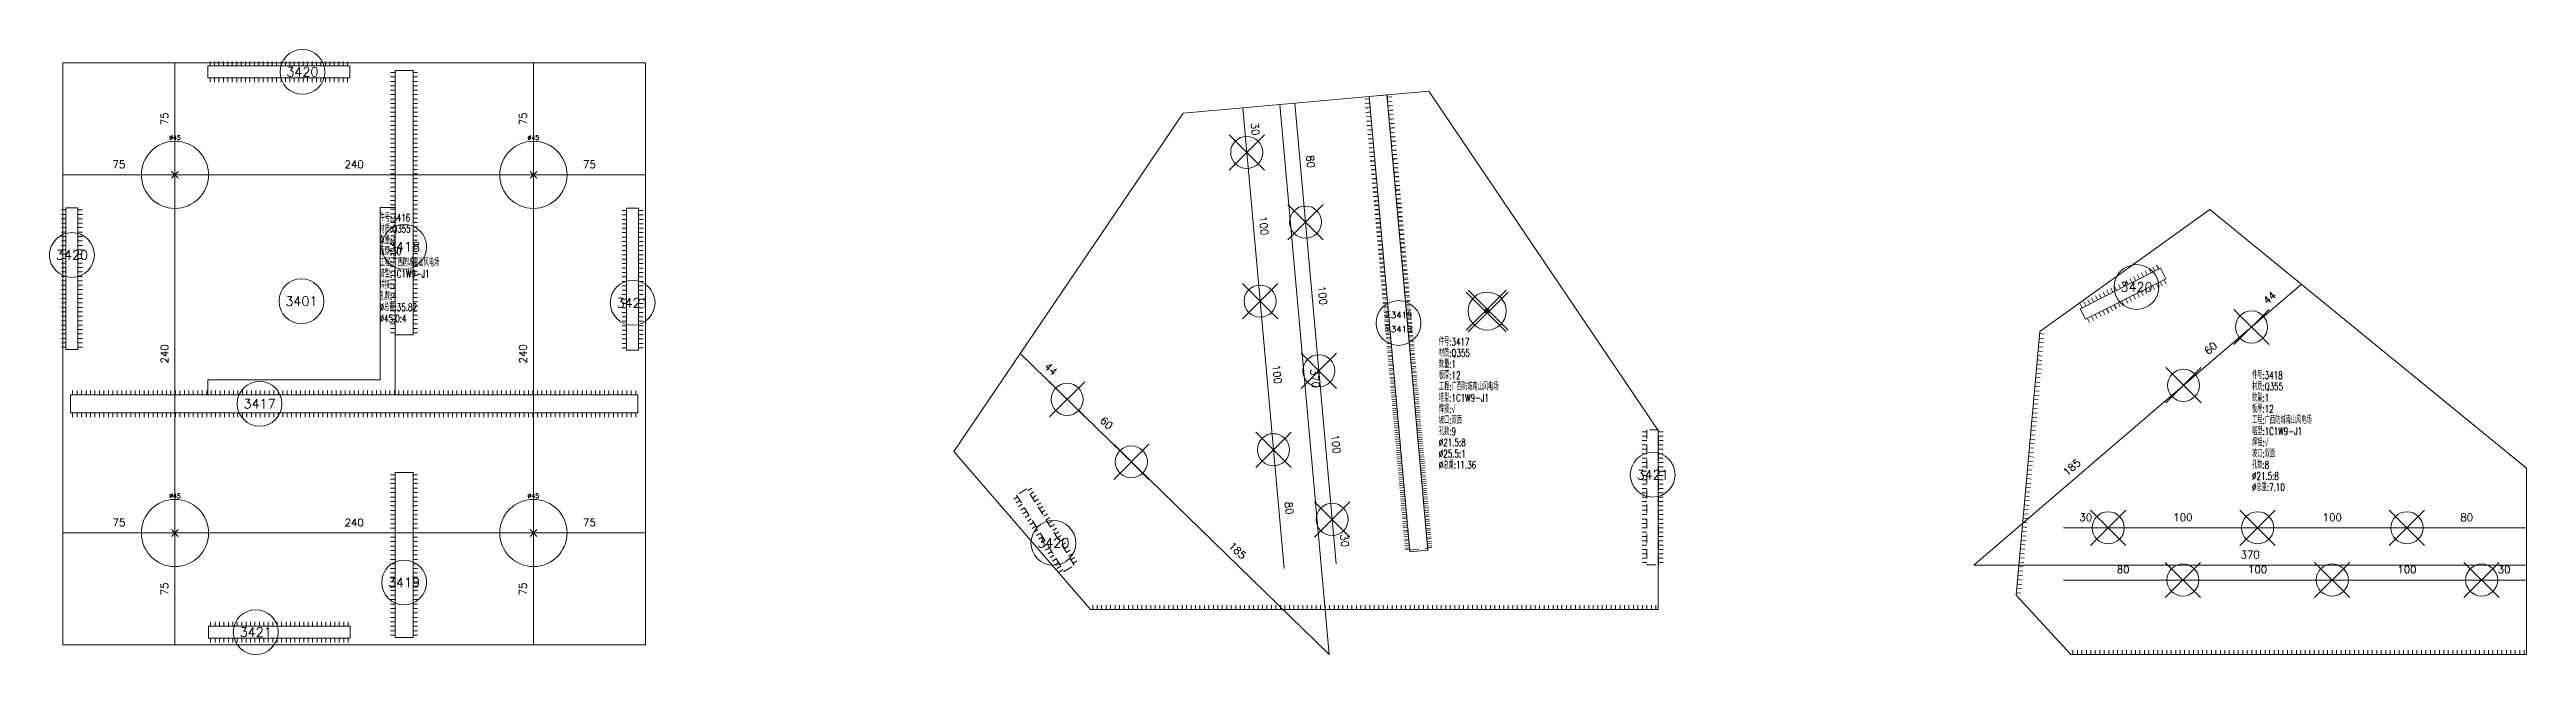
# Model space of a CAD drawing. Extents: x -105 to 10956, y -4548 to 9487.
# Drawn here: x 1539 to 3197, y -1759 to -1353 of the extents above; entities that cross this region are included whole.
import ezdxf
from ezdxf.enums import TextEntityAlignment as Align

# ---------------------------------------------------------------- set-up
doc = ezdxf.new("R2010")
doc.units = 0
doc.header["$MEASUREMENT"] = 0
doc.linetypes.add('长虚线', pattern=[10, 6, -4])
for name, color, linetype, lineweight in [('1', 7, 'CONTINUOUS', 25), ('2', 7, 'CONTINUOUS', 25), ('3', 7, 'CONTINUOUS', 25)]:
    doc.layers.add(name, color=color, linetype=linetype, lineweight=lineweight)
doc.styles.get("Standard").update_dxf_attribs({"font": 'simplex.shx', "width": 0.7, "height": 3, "bigfont": 'gbhzfs.shx'})

msp = doc.modelspace()

# ---------------------------------------------------------------- texts
at = {"layer": '1', "color": 7, "linetype": 'Continuous', "lineweight": 13}
for p in [(1622.93253, -1414.87284), (1862.93253, -1414.87284), (1622.93253, -1654.87284), (1862.93253, -1654.87284)]:
    msp.add_text('%%c45', height=3, dxfattribs=at).set_placement(p, align=Align.BOTTOM_CENTER)
at = {"layer": '2', "color": 7, "linetype": 'Continuous', "lineweight": 13}
for s, rotation, p in [('75', 90, (1619.93253, -1399.87284)), ('75', 90, (1859.93253, -1399.87284)), ('30', 276, (2342.15434, -1407.16652)), ('80', 276, (2379.24656, -1428.94185)), ('100', 276, (2347.95758, -1471.90694)), ('100', 276, (2387.28185, -1518.58244)), ('44', 41, (3027.96504, -1522.77584)), ('240', 90, (1619.93253, -1557.37284)), ('240', 90, (1859.93253, -1557.37284)), ('60', 41, (2988.52579, -1556.61142)), ('44', 317, (2206.63054, -1570.34761)), ('100', 276, (2356.88566, -1571.50759)), ('370', 276, (2382.23226, -1574.25563)), ('60', 317, (2243.85218, -1606.60846)), ('100', 276, (2396.20994, -1618.18308)), ('185', 41, (2895.55257, -1636.37475)), ('80', 276, (2364.92097, -1661.14817)), ('185', 317, (2331.59776, -1692.08918)), ('30', 276, (2402.0132, -1682.92353)), ('75', 90, (1619.93253, -1714.87284)), ('75', 90, (1859.93253, -1714.87284))]:
    msp.add_text(s, height=5, rotation=rotation, dxfattribs=at).set_placement(p, align=Align.BOTTOM_CENTER)
for s, p in [('75', (1585.43253, -1434.37284)), ('240', (1742.93253, -1434.37284)), ('75', (1900.43253, -1434.37284)), ('75', (1585.43253, -1674.37284)), ('240', (1742.93253, -1674.37284)), ('75', (1900.43253, -1674.37284)), ('30', (2902.30152, -1670.88115)), ('100', (2967.30153, -1670.88113)), ('100', (3067.30154, -1670.88113)), ('80', (3157.30154, -1670.88115)), ('370', (3012.30163, -1695.88108)), ('80', (2927.30152, -1705.88114)), ('100', (3017.30153, -1705.88113)), ('100', (3117.30153, -1705.88113)), ('30', (3182.30154, -1705.88113))]:
    msp.add_text(s, height=5, dxfattribs=at).set_placement(p, align=Align.BOTTOM_CENTER)
at = {"layer": '2', "color": 7, "linetype": 'Continuous', "lineweight": 13, "char_height": 5, "width": 500, "attachment_point": 1, "line_spacing_factor": 0.9}
for s, insert in [('件号:3416\\P材质:Q355\\P数量:1\\P板厚:30\\P工程:广西防城南山风电场\\P塔型:1C1W9-J1\\P焊接:√\\P孔数:4\\P%%c总重:35.82\\P%%c45.0:4', (1759.93253, -1463.62284)), ('件号:3417\\P材质:Q355\\P数量:1\\P板厚:12\\P工程:广西防城南山风电场\\P塔型:1C1W9-J1\\P焊接:√\\P坡口:双面\\P孔数:9\\P%%c21.5:8\\P%%c25.5:1\\P%%c总重:11.36', (2469.11713, -1546.74877)), ('件号:3418\\P材质:Q355\\P数量:1\\P板厚:12\\P工程:广西防城南山风电场\\P塔型:1C1W9-J1\\P焊接:√\\P坡口:双面\\P孔数:8\\P%%c21.5:8\\P%%c总重:7.10', (3013.52332, -1569.20293))]:
    msp.add_mtext(s, dxfattribs=dict(at, insert=insert))
at = {"layer": '3', "color": 7, "linetype": 'Continuous', "lineweight": 13}
for s, p in [('3420', (1708.30457, -1368.41154)), ('3420', (1553.97124, -1491.07821)), ('3418', (1776.35278, -1485.58846)), ('3401', (1707.60219, -1522.04249)), ('3421', (1929.35278, -1523.12642)), ('3420', (2936.21559, -1512.54492)), ('3417', (1679.5992, -1590.79309)), ('3421', (2612.30172, -1638.34003)), ('3420', (2211.05892, -1683.99602)), ('3419', (1776.35278, -1710.52909)), ('3421', (1677.01945, -1743.79309))]:
    msp.add_text(s, height=6.25, dxfattribs=at).set_placement(p, align=Align.MIDDLE_CENTER)
msp.add_text('正3419', height=4.166667, dxfattribs=at).set_placement((2442.06935, -1534.68854), align=Align.BOTTOM_CENTER)
msp.add_text('反3418', height=4.166667, dxfattribs=at).set_placement((2442.06935, -1538.68854), align=Align.TOP_CENTER)

# ---------------------------------------------------------------- linework, layer by layer
at = {"layer": '1', "color": 7, "linetype": 'Continuous', "lineweight": 18}
for p, q in [((1937.93253, -1362.37284), (1547.93253, -1362.37284)), ((1547.93253, -1362.37284), (1547.93253, -1752.37284)), ((1937.93253, -1752.37284), (1937.93253, -1362.37284)), ((2462.32789, -1381.33415), (2297.98682, -1396.0655)), ((2615.88147, -1608.66338), (2462.32789, -1381.33415)), ((2297.98682, -1396.0655), (2144.35278, -1622.75991)), ((2871.57671, -1542.32916), (2985.22902, -1460.62115)), ((2985.22902, -1460.62115), (3197.30153, -1633.88113)), ((2855.74511, -1718.94445), (2871.57671, -1542.32916)), ((2144.35278, -1622.75991), (2235.88147, -1728.66338)), ((2615.88147, -1728.66338), (2615.88147, -1608.66338)), ((3197.30153, -1633.88113), (3197.30153, -1758.78471)), ((2892.17387, -1758.78471), (2855.74511, -1718.94445)), ((2235.88147, -1728.66338), (2615.88147, -1728.66338)), ((1547.93253, -1752.37284), (1937.93253, -1752.37284)), ((3197.30153, -1758.78471), (2892.17387, -1758.78471))]:
    msp.add_line(p, q, dxfattribs=at)
at = {"layer": '1', "color": 7, "linetype": 'Continuous', "lineweight": 13}
for p, q in [((2328.68051, -1434.19946), (2352.33051, -1410.54946)), ((2352.33051, -1434.19946), (2328.68051, -1410.54946)), ((1620.68253, -1439.62284), (1625.18253, -1435.12284)), ((1625.18253, -1439.62284), (1620.68253, -1435.12284)), ((1860.68253, -1439.62284), (1865.18253, -1435.12284)), ((1865.18253, -1439.62284), (1860.68253, -1435.12284)), ((2368.00479, -1480.87496), (2391.65479, -1457.22496)), ((2391.65479, -1480.87496), (2368.00479, -1457.22496)), ((2337.60861, -1533.80011), (2361.25861, -1510.15011)), ((2361.25861, -1533.80011), (2337.60861, -1510.15011)), ((2487.48131, -1541.41338), (2514.25631, -1514.63838)), ((2514.25631, -1542.68838), (2487.48131, -1515.91338)), ((2515.53131, -1541.41338), (2488.75631, -1514.63838)), ((2488.75631, -1542.68838), (2515.53131, -1515.91338)), ((2500.23131, -1529.93838), (2502.78131, -1527.38838)), ((2502.78131, -1529.93838), (2500.23131, -1527.38838)), ((3001.42317, -1551.17941), (3025.07317, -1527.52941)), ((3025.07317, -1551.17941), (3001.42317, -1527.52941)), ((2376.93287, -1580.4756), (2400.58287, -1556.8256)), ((2400.58287, -1580.4756), (2376.93287, -1556.8256)), ((2955.88519, -1590.24722), (2979.53519, -1566.59722)), ((2979.53519, -1590.24722), (2955.88519, -1566.59722)), ((2208.44506, -1599.64827), (2232.09506, -1575.99827)), ((2232.09506, -1599.64827), (2208.44506, -1575.99827)), ((2251.42249, -1641.51639), (2275.07249, -1617.86639)), ((2275.07249, -1641.51639), (2251.42249, -1617.86639)), ((2346.53669, -1633.40076), (2370.18669, -1609.75076)), ((2370.18669, -1633.40076), (2346.53669, -1609.75076)), ((2385.86097, -1680.07625), (2409.51097, -1656.42625)), ((2409.51097, -1680.07625), (2385.86097, -1656.42625)), ((2905.47653, -1685.70614), (2929.12653, -1662.05614)), ((2929.12653, -1685.70614), (2905.47653, -1662.05614)), ((3005.47654, -1685.70613), (3029.12654, -1662.05613)), ((3029.12654, -1685.70613), (3005.47654, -1662.05613)), ((3105.47654, -1685.70613), (3129.12654, -1662.05613)), ((3129.12654, -1685.70613), (3105.47654, -1662.05613)), ((1620.68253, -1679.62284), (1625.18253, -1675.12284)), ((1625.18253, -1679.62284), (1620.68253, -1675.12284)), ((1860.68253, -1679.62284), (1865.18253, -1675.12284)), ((1865.18253, -1679.62284), (1860.68253, -1675.12284)), ((2955.47654, -1720.70613), (2979.12654, -1697.05613)), ((2979.12654, -1720.70613), (2955.47654, -1697.05613)), ((3055.47653, -1720.70614), (3079.12653, -1697.05614)), ((3079.12653, -1720.70614), (3055.47653, -1697.05614)), ((3155.47654, -1720.70613), (3179.12654, -1697.05613)), ((3179.12654, -1720.70613), (3155.47654, -1697.05613))]:
    msp.add_line(p, q, dxfattribs=at)
for centre, radius in [((1622.93253, -1437.37284), 22.5), ((1862.93253, -1437.37284), 22.5), ((2340.50551, -1422.37446), 10.75), ((2379.82979, -1469.04996), 10.75), ((2349.43361, -1521.97511), 10.75), ((2501.50631, -1528.66338), 12.75), ((3013.24817, -1539.35441), 10.75), ((2388.75787, -1568.6506), 10.75), ((2967.71019, -1578.42222), 10.75), ((2220.27006, -1587.82327), 10.75), ((2263.24749, -1629.69139), 10.75), ((2358.36169, -1621.57576), 10.75), ((1622.93253, -1677.37284), 22.5), ((1862.93253, -1677.37284), 22.5), ((2397.68597, -1668.25125), 10.75), ((2917.30153, -1673.88114), 10.75), ((3017.30154, -1673.88113), 10.75), ((3117.30154, -1673.88113), 10.75), ((2967.30154, -1708.88113), 10.75), ((3067.30153, -1708.88114), 10.75), ((3167.30154, -1708.88113), 10.75)]:
    msp.add_circle(centre, radius, dxfattribs=at)
at = {"layer": '2', "color": 9, "linetype": 'Continuous', "lineweight": 13}
for p, q in [((1622.93253, -1752.37284), (1622.93253, -1362.37284)), ((1862.93253, -1752.37284), (1862.93253, -1362.37284)), ((2365.50421, -1701.25628), (2337.82712, -1392.49426)), ((2395.76122, -1758.78471), (2362.72726, -1390.26224)), ((2400.36439, -1698.1315), (2372.6873, -1389.36943)), ((1937.93253, -1437.37284), (1547.93253, -1437.37284)), ((2827.30172, -1698.88108), (3046.5887, -1510.75107)), ((2395.76122, -1758.78471), (2188.80421, -1557.1697)), ((2887.30151, -1673.88116), (3197.30153, -1673.88116)), ((1937.93253, -1677.37284), (1547.93253, -1677.37284)), ((2827.30172, -1698.88108), (3197.30153, -1698.88108)), ((2887.30151, -1708.88114), (3197.30153, -1708.88114))]:
    msp.add_line(p, q, dxfattribs=at)
at = {"layer": '2', "color": 7, "linetype": 'Continuous', "lineweight": 13}
for p, q in [((2870.12548, -1558.51889), (2873.1135, -1558.78673)), ((2870.38934, -1555.5753), (2873.37736, -1555.84314)), ((2870.6532, -1552.63171), (2873.64122, -1552.89956)), ((2870.91706, -1549.68813), (2873.90508, -1549.95597)), ((2871.18092, -1546.74454), (2874.16894, -1547.01238)), ((2871.44478, -1543.80095), (2874.4328, -1544.06879)), ((2868.80618, -1573.23683), (2871.7942, -1573.50467)), ((2869.07004, -1570.29324), (2872.05806, -1570.56109)), ((2869.3339, -1567.34966), (2872.32192, -1567.6175)), ((2869.59776, -1564.40607), (2872.58578, -1564.67391)), ((2869.86162, -1561.46248), (2872.84964, -1561.73032)), ((2867.22302, -1590.89836), (2870.21104, -1591.1662)), ((2867.48688, -1587.95477), (2870.4749, -1588.22262)), ((2867.75074, -1585.01118), (2870.73876, -1585.27903)), ((2868.0146, -1582.0676), (2871.00262, -1582.33544)), ((2868.27846, -1579.12401), (2871.26648, -1579.39185)), ((2868.54232, -1576.18042), (2871.53034, -1576.44826)), ((2865.63986, -1608.55989), (2868.62788, -1608.82773)), ((2865.90372, -1605.6163), (2868.89174, -1605.88415)), ((2866.16758, -1602.67271), (2869.1556, -1602.94056)), ((2866.43144, -1599.72913), (2869.41946, -1599.99697)), ((2866.6953, -1596.78554), (2869.68332, -1597.05338)), ((2866.95916, -1593.84195), (2869.94718, -1594.10979)), ((2864.32056, -1623.27783), (2867.30858, -1623.54567)), ((2864.58442, -1620.33424), (2867.57244, -1620.60209)), ((2864.84828, -1617.39066), (2867.8363, -1617.6585)), ((2865.11214, -1614.44707), (2868.10016, -1614.71491)), ((2865.376, -1611.50348), (2868.36402, -1611.77132)), ((2862.7374, -1640.93936), (2865.72542, -1641.2072)), ((2863.00126, -1637.99577), (2865.98928, -1638.26362)), ((2863.26512, -1635.05218), (2866.25314, -1635.32003)), ((2863.52898, -1632.1086), (2866.517, -1632.37644)), ((2863.79284, -1629.16501), (2866.78086, -1629.43285)), ((2864.0567, -1626.22142), (2867.04472, -1626.48926)), ((2861.4181, -1655.6573), (2864.40612, -1655.92515)), ((2861.68196, -1652.71371), (2864.66998, -1652.98156)), ((2861.94582, -1649.77013), (2864.93384, -1650.03797)), ((2862.20968, -1646.82654), (2865.1977, -1647.09438)), ((2862.47354, -1643.88295), (2865.46156, -1644.15079)), ((2859.83494, -1673.31883), (2862.82296, -1673.58667)), ((2860.0988, -1670.37524), (2863.08682, -1670.64309)), ((2860.36266, -1667.43166), (2863.35068, -1667.6995)), ((2860.62652, -1664.48807), (2863.61454, -1664.75591)), ((2860.89038, -1661.54448), (2863.8784, -1661.81232)), ((2861.15424, -1658.60089), (2864.14226, -1658.86873)), ((2858.25178, -1690.98036), (2861.2398, -1691.2482)), ((2858.51564, -1688.03677), (2861.50366, -1688.30462)), ((2858.7795, -1685.09319), (2861.76752, -1685.36103)), ((2859.04336, -1682.1496), (2862.03138, -1682.41744)), ((2859.30722, -1679.20601), (2862.29524, -1679.47385)), ((2859.57108, -1676.26242), (2862.5591, -1676.53026)), ((2856.93248, -1705.6983), (2859.9205, -1705.96615)), ((2857.19634, -1702.75471), (2860.18436, -1703.02256)), ((2857.4602, -1699.81113), (2860.44822, -1700.07897)), ((2857.72406, -1696.86754), (2860.71208, -1697.13538)), ((2857.98792, -1693.92395), (2860.97594, -1694.19179)), ((2855.87704, -1717.47266), (2858.86506, -1717.7405)), ((2856.1409, -1714.52907), (2859.12892, -1714.79691)), ((2856.40476, -1711.58548), (2859.39278, -1711.85332)), ((2856.66862, -1708.64189), (2859.65664, -1708.90973)), ((2237.37753, -1728.66338), (2237.37753, -1725.66338)), ((2240.36966, -1728.66338), (2240.36966, -1725.66338)), ((2243.36178, -1728.66338), (2243.36178, -1725.66338)), ((2246.35391, -1728.66338), (2246.35391, -1725.66338)), ((2249.34604, -1728.66338), (2249.34604, -1725.66338)), ((2252.33816, -1728.66338), (2252.33816, -1725.66338)), ((2255.33029, -1728.66338), (2255.33029, -1725.66338)), ((2258.32241, -1728.66338), (2258.32241, -1725.66338)), ((2261.31454, -1728.66338), (2261.31454, -1725.66338)), ((2264.30667, -1728.66338), (2264.30667, -1725.66338)), ((2267.29879, -1728.66338), (2267.29879, -1725.66338)), ((2270.29092, -1728.66338), (2270.29092, -1725.66338)), ((2273.28304, -1728.66338), (2273.28304, -1725.66338)), ((2276.27517, -1728.66338), (2276.27517, -1725.66338)), ((2279.2673, -1728.66338), (2279.2673, -1725.66338)), ((2282.25942, -1728.66338), (2282.25942, -1725.66338)), ((2285.25155, -1728.66338), (2285.25155, -1725.66338)), ((2288.24367, -1728.66338), (2288.24367, -1725.66338)), ((2291.2358, -1728.66338), (2291.2358, -1725.66338)), ((2294.22793, -1728.66338), (2294.22793, -1725.66338)), ((2297.22005, -1728.66338), (2297.22005, -1725.66338)), ((2300.21218, -1728.66338), (2300.21218, -1725.66338)), ((2303.2043, -1728.66338), (2303.2043, -1725.66338)), ((2306.19643, -1728.66338), (2306.19643, -1725.66338)), ((2309.18856, -1728.66338), (2309.18856, -1725.66338)), ((2312.18068, -1728.66338), (2312.18068, -1725.66338)), ((2315.17281, -1728.66338), (2315.17281, -1725.66338)), ((2318.16493, -1728.66338), (2318.16493, -1725.66338)), ((2321.15706, -1728.66338), (2321.15706, -1725.66338)), ((2324.14919, -1728.66338), (2324.14919, -1725.66338)), ((2327.14131, -1728.66338), (2327.14131, -1725.66338)), ((2330.13344, -1728.66338), (2330.13344, -1725.66338)), ((2333.12556, -1728.66338), (2333.12556, -1725.66338)), ((2336.11769, -1728.66338), (2336.11769, -1725.66338)), ((2339.10982, -1728.66338), (2339.10982, -1725.66338)), ((2342.10194, -1728.66338), (2342.10194, -1725.66338)), ((2345.09407, -1728.66338), (2345.09407, -1725.66338)), ((2348.08619, -1728.66338), (2348.08619, -1725.66338)), ((2351.07832, -1728.66338), (2351.07832, -1725.66338)), ((2354.07045, -1728.66338), (2354.07045, -1725.66338)), ((2357.06257, -1728.66338), (2357.06257, -1725.66338)), ((2360.0547, -1728.66338), (2360.0547, -1725.66338)), ((2363.04682, -1728.66338), (2363.04682, -1725.66338)), ((2366.03895, -1728.66338), (2366.03895, -1725.66338)), ((2369.03108, -1728.66338), (2369.03108, -1725.66338)), ((2372.0232, -1728.66338), (2372.0232, -1725.66338)), ((2375.01533, -1728.66338), (2375.01533, -1725.66338)), ((2378.00745, -1728.66338), (2378.00745, -1725.66338)), ((2380.99958, -1728.66338), (2380.99958, -1725.66338)), ((2383.99171, -1728.66338), (2383.99171, -1725.66338)), ((2386.98383, -1728.66338), (2386.98383, -1725.66338)), ((2389.97596, -1728.66338), (2389.97596, -1725.66338)), ((2392.96808, -1728.66338), (2392.96808, -1725.66338)), ((2395.96021, -1728.66338), (2395.96021, -1725.66338)), ((2398.95234, -1728.66338), (2398.95234, -1725.66338)), ((2401.94446, -1728.66338), (2401.94446, -1725.66338)), ((2404.93659, -1728.66338), (2404.93659, -1725.66338)), ((2407.92871, -1728.66338), (2407.92871, -1725.66338)), ((2410.92084, -1728.66338), (2410.92084, -1725.66338)), ((2413.91297, -1728.66338), (2413.91297, -1725.66338)), ((2416.90509, -1728.66338), (2416.90509, -1725.66338)), ((2419.89722, -1728.66338), (2419.89722, -1725.66338)), ((2422.88934, -1728.66338), (2422.88934, -1725.66338)), ((2425.88147, -1728.66338), (2425.88147, -1725.66338)), ((2428.8736, -1728.66338), (2428.8736, -1725.66338)), ((2431.86572, -1728.66338), (2431.86572, -1725.66338)), ((2434.85785, -1728.66338), (2434.85785, -1725.66338)), ((2437.84997, -1728.66338), (2437.84997, -1725.66338)), ((2440.8421, -1728.66338), (2440.8421, -1725.66338)), ((2443.83423, -1728.66338), (2443.83423, -1725.66338)), ((2446.82635, -1728.66338), (2446.82635, -1725.66338)), ((2449.81848, -1728.66338), (2449.81848, -1725.66338)), ((2452.8106, -1728.66338), (2452.8106, -1725.66338)), ((2455.80273, -1728.66338), (2455.80273, -1725.66338)), ((2458.79486, -1728.66338), (2458.79486, -1725.66338)), ((2461.78698, -1728.66338), (2461.78698, -1725.66338)), ((2464.77911, -1728.66338), (2464.77911, -1725.66338)), ((2467.77123, -1728.66338), (2467.77123, -1725.66338)), ((2470.76336, -1728.66338), (2470.76336, -1725.66338)), ((2473.75548, -1728.66338), (2473.75548, -1725.66338)), ((2476.74761, -1728.66338), (2476.74761, -1725.66338)), ((2479.73974, -1728.66338), (2479.73974, -1725.66338)), ((2482.73186, -1728.66338), (2482.73186, -1725.66338)), ((2485.72399, -1728.66338), (2485.72399, -1725.66338)), ((2488.71611, -1728.66338), (2488.71611, -1725.66338)), ((2491.70824, -1728.66338), (2491.70824, -1725.66338)), ((2494.70037, -1728.66338), (2494.70037, -1725.66338)), ((2497.69249, -1728.66338), (2497.69249, -1725.66338)), ((2500.68462, -1728.66338), (2500.68462, -1725.66338)), ((2503.67674, -1728.66338), (2503.67674, -1725.66338)), ((2506.66887, -1728.66338), (2506.66887, -1725.66338)), ((2509.661, -1728.66338), (2509.661, -1725.66338)), ((2512.65312, -1728.66338), (2512.65312, -1725.66338)), ((2515.64525, -1728.66338), (2515.64525, -1725.66338)), ((2518.63737, -1728.66338), (2518.63737, -1725.66338)), ((2521.6295, -1728.66338), (2521.6295, -1725.66338)), ((2524.62163, -1728.66338), (2524.62163, -1725.66338)), ((2527.61375, -1728.66338), (2527.61375, -1725.66338)), ((2530.60588, -1728.66338), (2530.60588, -1725.66338)), ((2533.598, -1728.66338), (2533.598, -1725.66338)), ((2536.59013, -1728.66338), (2536.59013, -1725.66338)), ((2539.58226, -1728.66338), (2539.58226, -1725.66338)), ((2542.57438, -1728.66338), (2542.57438, -1725.66338)), ((2545.56651, -1728.66338), (2545.56651, -1725.66338)), ((2548.55863, -1728.66338), (2548.55863, -1725.66338)), ((2551.55076, -1728.66338), (2551.55076, -1725.66338)), ((2554.54289, -1728.66338), (2554.54289, -1725.66338)), ((2557.53501, -1728.66338), (2557.53501, -1725.66338)), ((2560.52714, -1728.66338), (2560.52714, -1725.66338)), ((2563.51926, -1728.66338), (2563.51926, -1725.66338)), ((2566.51139, -1728.66338), (2566.51139, -1725.66338)), ((2569.50352, -1728.66338), (2569.50352, -1725.66338)), ((2572.49564, -1728.66338), (2572.49564, -1725.66338)), ((2575.48777, -1728.66338), (2575.48777, -1725.66338)), ((2578.47989, -1728.66338), (2578.47989, -1725.66338)), ((2581.47202, -1728.66338), (2581.47202, -1725.66338)), ((2584.46415, -1728.66338), (2584.46415, -1725.66338)), ((2587.45627, -1728.66338), (2587.45627, -1725.66338)), ((2590.4484, -1728.66338), (2590.4484, -1725.66338)), ((2593.44052, -1728.66338), (2593.44052, -1725.66338)), ((2596.43265, -1728.66338), (2596.43265, -1725.66338)), ((2599.42478, -1728.66338), (2599.42478, -1725.66338)), ((2602.4169, -1728.66338), (2602.4169, -1725.66338)), ((2605.40903, -1728.66338), (2605.40903, -1725.66338)), ((2608.40115, -1728.66338), (2608.40115, -1725.66338)), ((2611.39328, -1728.66338), (2611.39328, -1725.66338)), ((2614.38541, -1728.66338), (2614.38541, -1725.66338)), ((2893.6696, -1758.78471), (2893.6696, -1755.78471)), ((2896.66105, -1758.78471), (2896.66105, -1755.78471)), ((2899.65249, -1758.78471), (2899.65249, -1755.78471)), ((2902.64394, -1758.78471), (2902.64394, -1755.78471)), ((2905.63539, -1758.78471), (2905.63539, -1755.78471)), ((2908.62684, -1758.78471), (2908.62684, -1755.78471)), ((2911.61828, -1758.78471), (2911.61828, -1755.78471)), ((2914.60973, -1758.78471), (2914.60973, -1755.78471)), ((2917.60118, -1758.78471), (2917.60118, -1755.78471)), ((2920.59263, -1758.78471), (2920.59263, -1755.78471)), ((2923.58408, -1758.78471), (2923.58408, -1755.78471)), ((2926.57552, -1758.78471), (2926.57552, -1755.78471)), ((2929.56697, -1758.78471), (2929.56697, -1755.78471)), ((2932.55842, -1758.78471), (2932.55842, -1755.78471)), ((2935.54987, -1758.78471), (2935.54987, -1755.78471)), ((2938.54131, -1758.78471), (2938.54131, -1755.78471)), ((2941.53276, -1758.78471), (2941.53276, -1755.78471)), ((2944.52421, -1758.78471), (2944.52421, -1755.78471)), ((2947.51566, -1758.78471), (2947.51566, -1755.78471)), ((2950.5071, -1758.78471), (2950.5071, -1755.78471)), ((2953.49855, -1758.78471), (2953.49855, -1755.78471)), ((2956.49, -1758.78471), (2956.49, -1755.78471)), ((2959.48145, -1758.78471), (2959.48145, -1755.78471)), ((2962.47289, -1758.78471), (2962.47289, -1755.78471)), ((2965.46434, -1758.78471), (2965.46434, -1755.78471)), ((2968.45579, -1758.78471), (2968.45579, -1755.78471)), ((2971.44724, -1758.78471), (2971.44724, -1755.78471)), ((2974.43869, -1758.78471), (2974.43869, -1755.78471)), ((2977.43013, -1758.78471), (2977.43013, -1755.78471)), ((2980.42158, -1758.78471), (2980.42158, -1755.78471)), ((2983.41303, -1758.78471), (2983.41303, -1755.78471)), ((2986.40448, -1758.78471), (2986.40448, -1755.78471)), ((2989.39592, -1758.78471), (2989.39592, -1755.78471)), ((2992.38737, -1758.78471), (2992.38737, -1755.78471)), ((2995.37882, -1758.78471), (2995.37882, -1755.78471)), ((2998.37027, -1758.78471), (2998.37027, -1755.78471)), ((3001.36171, -1758.78471), (3001.36171, -1755.78471)), ((3004.35316, -1758.78471), (3004.35316, -1755.78471)), ((3007.34461, -1758.78471), (3007.34461, -1755.78471)), ((3010.33606, -1758.78471), (3010.33606, -1755.78471)), ((3013.3275, -1758.78471), (3013.3275, -1755.78471)), ((3016.31895, -1758.78471), (3016.31895, -1755.78471)), ((3019.3104, -1758.78471), (3019.3104, -1755.78471)), ((3022.30185, -1758.78471), (3022.30185, -1755.78471)), ((3025.29329, -1758.78471), (3025.29329, -1755.78471)), ((3028.28474, -1758.78471), (3028.28474, -1755.78471)), ((3031.27619, -1758.78471), (3031.27619, -1755.78471)), ((3034.26764, -1758.78471), (3034.26764, -1755.78471)), ((3037.25909, -1758.78471), (3037.25909, -1755.78471)), ((3040.25053, -1758.78471), (3040.25053, -1755.78471)), ((3043.24198, -1758.78471), (3043.24198, -1755.78471)), ((3046.23343, -1758.78471), (3046.23343, -1755.78471)), ((3049.22488, -1758.78471), (3049.22488, -1755.78471)), ((3052.21632, -1758.78471), (3052.21632, -1755.78471)), ((3055.20777, -1758.78471), (3055.20777, -1755.78471)), ((3058.19922, -1758.78471), (3058.19922, -1755.78471)), ((3061.19067, -1758.78471), (3061.19067, -1755.78471)), ((3064.18211, -1758.78471), (3064.18211, -1755.78471)), ((3067.17356, -1758.78471), (3067.17356, -1755.78471)), ((3070.16501, -1758.78471), (3070.16501, -1755.78471)), ((3073.15646, -1758.78471), (3073.15646, -1755.78471)), ((3076.1479, -1758.78471), (3076.1479, -1755.78471)), ((3079.13935, -1758.78471), (3079.13935, -1755.78471)), ((3082.1308, -1758.78471), (3082.1308, -1755.78471)), ((3085.12225, -1758.78471), (3085.12225, -1755.78471)), ((3088.1137, -1758.78471), (3088.1137, -1755.78471)), ((3091.10514, -1758.78471), (3091.10514, -1755.78471)), ((3094.09659, -1758.78471), (3094.09659, -1755.78471)), ((3097.08804, -1758.78471), (3097.08804, -1755.78471)), ((3100.07949, -1758.78471), (3100.07949, -1755.78471)), ((3103.07093, -1758.78471), (3103.07093, -1755.78471)), ((3106.06238, -1758.78471), (3106.06238, -1755.78471)), ((3109.05383, -1758.78471), (3109.05383, -1755.78471)), ((3112.04528, -1758.78471), (3112.04528, -1755.78471)), ((3115.03672, -1758.78471), (3115.03672, -1755.78471)), ((3118.02817, -1758.78471), (3118.02817, -1755.78471)), ((3121.01962, -1758.78471), (3121.01962, -1755.78471)), ((3124.01107, -1758.78471), (3124.01107, -1755.78471)), ((3127.00251, -1758.78471), (3127.00251, -1755.78471)), ((3129.99396, -1758.78471), (3129.99396, -1755.78471)), ((3132.98541, -1758.78471), (3132.98541, -1755.78471)), ((3135.97686, -1758.78471), (3135.97686, -1755.78471)), ((3138.96831, -1758.78471), (3138.96831, -1755.78471)), ((3141.95975, -1758.78471), (3141.95975, -1755.78471)), ((3144.9512, -1758.78471), (3144.9512, -1755.78471)), ((3147.94265, -1758.78471), (3147.94265, -1755.78471)), ((3150.9341, -1758.78471), (3150.9341, -1755.78471)), ((3153.92554, -1758.78471), (3153.92554, -1755.78471)), ((3156.91699, -1758.78471), (3156.91699, -1755.78471)), ((3159.90844, -1758.78471), (3159.90844, -1755.78471)), ((3162.89989, -1758.78471), (3162.89989, -1755.78471)), ((3165.89133, -1758.78471), (3165.89133, -1755.78471)), ((3168.88278, -1758.78471), (3168.88278, -1755.78471)), ((3171.87423, -1758.78471), (3171.87423, -1755.78471)), ((3174.86568, -1758.78471), (3174.86568, -1755.78471)), ((3177.85712, -1758.78471), (3177.85712, -1755.78471)), ((3180.84857, -1758.78471), (3180.84857, -1755.78471)), ((3183.84002, -1758.78471), (3183.84002, -1755.78471)), ((3186.83147, -1758.78471), (3186.83147, -1755.78471)), ((3189.82292, -1758.78471), (3189.82292, -1755.78471)), ((3192.81436, -1758.78471), (3192.81436, -1755.78471)), ((3195.80581, -1758.78471), (3195.80581, -1755.78471))]:
    msp.add_line(p, q, dxfattribs=at)
at = {"layer": '3', "color": 7, "linetype": 'Continuous', "lineweight": 13}
for p, q in [((1646.45561, -1364.41154), (1646.45561, -1361.41154)), ((1646.45561, -1372.41154), (1646.45561, -1375.41154)), ((1649.42436, -1364.41154), (1649.42436, -1361.41154)), ((1649.42436, -1372.41154), (1649.42436, -1375.41154)), ((1652.39311, -1364.41154), (1652.39311, -1361.41154)), ((1652.39311, -1372.41154), (1652.39311, -1375.41154)), ((1655.36186, -1364.41154), (1655.36186, -1361.41154)), ((1655.36186, -1372.41154), (1655.36186, -1375.41154)), ((1658.33061, -1364.41154), (1658.33061, -1361.41154)), ((1658.33061, -1372.41154), (1658.33061, -1375.41154)), ((1661.29936, -1364.41154), (1661.29936, -1361.41154)), ((1661.29936, -1372.41154), (1661.29936, -1375.41154)), ((1664.26811, -1364.41154), (1664.26811, -1361.41154)), ((1664.26811, -1372.41154), (1664.26811, -1375.41154)), ((1667.23686, -1364.41154), (1667.23686, -1361.41154)), ((1667.23686, -1372.41154), (1667.23686, -1375.41154)), ((1670.20561, -1364.41154), (1670.20561, -1361.41154)), ((1670.20561, -1372.41154), (1670.20561, -1375.41154)), ((1673.17436, -1364.41154), (1673.17436, -1361.41154)), ((1673.17436, -1372.41154), (1673.17436, -1375.41154)), ((1676.14311, -1364.41154), (1676.14311, -1361.41154)), ((1676.14311, -1372.41154), (1676.14311, -1375.41154)), ((1679.11186, -1364.41154), (1679.11186, -1361.41154)), ((1679.11186, -1372.41154), (1679.11186, -1375.41154)), ((1682.08061, -1364.41154), (1682.08061, -1361.41154)), ((1682.08061, -1372.41154), (1682.08061, -1375.41154)), ((1685.04936, -1364.41154), (1685.04936, -1361.41154)), ((1685.04936, -1372.41154), (1685.04936, -1375.41154)), ((1688.01811, -1364.41154), (1688.01811, -1361.41154)), ((1688.01811, -1372.41154), (1688.01811, -1375.41154)), ((1690.98686, -1364.41154), (1690.98686, -1361.41154)), ((1690.98686, -1372.41154), (1690.98686, -1375.41154)), ((1693.95561, -1364.41154), (1693.95561, -1361.41154)), ((1693.95561, -1372.41154), (1693.95561, -1375.41154)), ((1696.92436, -1364.41154), (1696.92436, -1361.41154)), ((1696.92436, -1372.41154), (1696.92436, -1375.41154)), ((1699.89311, -1364.41154), (1699.89311, -1361.41154)), ((1699.89311, -1372.41154), (1699.89311, -1375.41154)), ((1702.86186, -1364.41154), (1702.86186, -1361.41154)), ((1702.86186, -1372.41154), (1702.86186, -1375.41154)), ((1705.83061, -1364.41154), (1705.83061, -1361.41154)), ((1705.83061, -1372.41154), (1705.83061, -1375.41154)), ((1708.79936, -1364.41154), (1708.79936, -1361.41154)), ((1708.79936, -1372.41154), (1708.79936, -1375.41154)), ((1711.76811, -1364.41154), (1711.76811, -1361.41154)), ((1711.76811, -1372.41154), (1711.76811, -1375.41154)), ((1714.73686, -1364.41154), (1714.73686, -1361.41154)), ((1714.73686, -1372.41154), (1714.73686, -1375.41154)), ((1717.70561, -1364.41154), (1717.70561, -1361.41154)), ((1717.70561, -1372.41154), (1717.70561, -1375.41154)), ((1720.67436, -1364.41154), (1720.67436, -1361.41154)), ((1720.67436, -1372.41154), (1720.67436, -1375.41154)), ((1723.64311, -1364.41154), (1723.64311, -1361.41154)), ((1723.64311, -1372.41154), (1723.64311, -1375.41154)), ((1726.61186, -1364.41154), (1726.61186, -1361.41154)), ((1726.61186, -1372.41154), (1726.61186, -1375.41154)), ((1729.58061, -1364.41154), (1729.58061, -1361.41154)), ((1729.58061, -1372.41154), (1729.58061, -1375.41154)), ((1732.54936, -1364.41154), (1732.54936, -1361.41154)), ((1732.54936, -1372.41154), (1732.54936, -1375.41154)), ((1735.51811, -1364.41154), (1735.51811, -1361.41154)), ((1735.51811, -1372.41154), (1735.51811, -1375.41154)), ((1738.48686, -1364.41154), (1738.48686, -1361.41154)), ((1738.48686, -1372.41154), (1738.48686, -1375.41154)), ((1770.35278, -1368.85053), (1767.35278, -1368.85053)), ((1770.35278, -1371.80592), (1767.35278, -1371.80592)), ((1770.35278, -1374.76131), (1767.35278, -1374.76131)), ((1782.35278, -1368.85053), (1785.35278, -1368.85053)), ((1782.35278, -1371.80592), (1785.35278, -1371.80592)), ((1782.35278, -1374.76131), (1785.35278, -1374.76131)), ((1770.35278, -1377.7167), (1767.35278, -1377.7167)), ((1770.35278, -1380.67209), (1767.35278, -1380.67209)), ((1770.35278, -1383.62748), (1767.35278, -1383.62748)), ((1770.35278, -1386.58288), (1767.35278, -1386.58288)), ((1770.35278, -1389.53827), (1767.35278, -1389.53827)), ((1770.35278, -1392.49366), (1767.35278, -1392.49366)), ((1782.35278, -1377.7167), (1785.35278, -1377.7167)), ((1782.35278, -1380.67209), (1785.35278, -1380.67209)), ((1782.35278, -1383.62748), (1785.35278, -1383.62748)), ((1782.35278, -1386.58288), (1785.35278, -1386.58288)), ((1782.35278, -1389.53827), (1785.35278, -1389.53827)), ((1782.35278, -1392.49366), (1785.35278, -1392.49366)), ((2422.52431, -1386.39452), (2419.53629, -1386.66237)), ((2422.78974, -1389.35558), (2419.80172, -1389.62343)), ((2423.05516, -1392.31664), (2420.06714, -1392.58449)), ((2434.47639, -1385.32315), (2437.46441, -1385.0553)), ((2434.74181, -1388.28421), (2437.72983, -1388.01636)), ((2435.00724, -1391.24526), (2437.99526, -1390.97742)), ((1770.35278, -1395.44905), (1767.35278, -1395.44905)), ((1770.35278, -1398.40444), (1767.35278, -1398.40444)), ((1770.35278, -1401.35983), (1767.35278, -1401.35983)), ((1770.35278, -1404.31522), (1767.35278, -1404.31522)), ((1770.35278, -1407.27061), (1767.35278, -1407.27061)), ((1782.35278, -1395.44905), (1785.35278, -1395.44905)), ((1782.35278, -1398.40444), (1785.35278, -1398.40444)), ((1782.35278, -1401.35983), (1785.35278, -1401.35983)), ((1782.35278, -1404.31522), (1785.35278, -1404.31522)), ((1782.35278, -1407.27061), (1785.35278, -1407.27061)), ((2423.32059, -1395.2777), (2420.33257, -1395.54555)), ((2423.58601, -1398.23876), (2420.59799, -1398.50661)), ((2423.85144, -1401.19982), (2420.86342, -1401.46767)), ((2424.11687, -1404.16088), (2421.12885, -1404.42873)), ((2424.38229, -1407.12194), (2421.39427, -1407.38979)), ((2435.27266, -1394.20632), (2438.26068, -1393.93848)), ((2435.53809, -1397.16738), (2438.52611, -1396.89954)), ((2435.80352, -1400.12844), (2438.79154, -1399.8606)), ((2436.06894, -1403.0895), (2439.05696, -1402.82166)), ((2436.33437, -1406.05056), (2439.32239, -1405.78272)), ((2436.5998, -1409.01162), (2439.58781, -1408.74378)), ((1770.35278, -1410.226), (1767.35278, -1410.226)), ((1770.35278, -1413.18139), (1767.35278, -1413.18139)), ((1770.35278, -1416.13678), (1767.35278, -1416.13678)), ((1770.35278, -1419.09217), (1767.35278, -1419.09217)), ((1770.35278, -1422.04756), (1767.35278, -1422.04756)), ((1770.35278, -1425.00295), (1767.35278, -1425.00295)), ((1782.35278, -1410.226), (1785.35278, -1410.226)), ((1782.35278, -1413.18139), (1785.35278, -1413.18139)), ((1782.35278, -1416.13678), (1785.35278, -1416.13678)), ((1782.35278, -1419.09217), (1785.35278, -1419.09217)), ((1782.35278, -1422.04756), (1785.35278, -1422.04756)), ((1782.35278, -1425.00295), (1785.35278, -1425.00295)), ((2424.64772, -1410.083), (2421.6597, -1410.35085)), ((2424.91314, -1413.04406), (2421.92512, -1413.31191)), ((2425.17857, -1416.00512), (2422.19055, -1416.27297)), ((2425.444, -1418.96618), (2422.45598, -1419.23402)), ((2425.70942, -1421.92724), (2422.7214, -1422.19508)), ((2425.97485, -1424.8883), (2422.98683, -1425.15614)), ((2436.86522, -1411.97268), (2439.85324, -1411.70484)), ((2437.13065, -1414.93374), (2440.11867, -1414.6659)), ((2437.39607, -1417.8948), (2440.38409, -1417.62696)), ((2437.6615, -1420.85586), (2440.64952, -1420.58802)), ((2437.92693, -1423.81692), (2440.91494, -1423.54908)), ((1770.35278, -1427.95834), (1767.35278, -1427.95834)), ((1770.35278, -1430.91373), (1767.35278, -1430.91373)), ((1770.35278, -1433.86913), (1767.35278, -1433.86913)), ((1770.35278, -1436.82452), (1767.35278, -1436.82452)), ((1770.35278, -1439.77991), (1767.35278, -1439.77991)), ((1770.35278, -1442.7353), (1767.35278, -1442.7353)), ((1782.35278, -1427.95834), (1785.35278, -1427.95834)), ((1782.35278, -1430.91373), (1785.35278, -1430.91373)), ((1782.35278, -1433.86913), (1785.35278, -1433.86913)), ((1782.35278, -1436.82452), (1785.35278, -1436.82452)), ((1782.35278, -1439.77991), (1785.35278, -1439.77991)), ((1782.35278, -1442.7353), (1785.35278, -1442.7353)), ((2426.24027, -1427.84936), (2423.25226, -1428.1172)), ((2426.5057, -1430.81042), (2423.51768, -1431.07826)), ((2426.77113, -1433.77148), (2423.78311, -1434.03932)), ((2427.03655, -1436.73254), (2424.04853, -1437.00038)), ((2427.30198, -1439.6936), (2424.31396, -1439.96144)), ((2427.5674, -1442.65466), (2424.57939, -1442.9225)), ((2438.19235, -1426.77798), (2441.18037, -1426.51014)), ((2438.45778, -1429.73904), (2441.4458, -1429.4712)), ((2438.7232, -1432.7001), (2441.71122, -1432.43226)), ((2438.98863, -1435.66116), (2441.97665, -1435.39331)), ((2439.25406, -1438.62222), (2442.24208, -1438.35437)), ((2439.51948, -1441.58328), (2442.5075, -1441.31543)), ((1770.35278, -1445.69069), (1767.35278, -1445.69069)), ((1770.35278, -1448.64608), (1767.35278, -1448.64608)), ((1770.35278, -1451.60147), (1767.35278, -1451.60147)), ((1770.35278, -1454.55686), (1767.35278, -1454.55686)), ((1770.35278, -1457.51225), (1767.35278, -1457.51225)), ((1782.35278, -1445.69069), (1785.35278, -1445.69069)), ((1782.35278, -1448.64608), (1785.35278, -1448.64608)), ((1782.35278, -1451.60147), (1785.35278, -1451.60147)), ((1782.35278, -1454.55686), (1785.35278, -1454.55686)), ((1782.35278, -1457.51225), (1785.35278, -1457.51225)), ((2427.83283, -1445.61572), (2424.84481, -1445.88356)), ((2428.09826, -1448.57678), (2425.11024, -1448.84462)), ((2428.36368, -1451.53784), (2425.37566, -1451.80568)), ((2428.62911, -1454.4989), (2425.64109, -1454.76674)), ((2428.89454, -1457.45996), (2425.90652, -1457.7278)), ((2439.78491, -1444.54434), (2442.77293, -1444.27649)), ((2440.05033, -1447.5054), (2443.03835, -1447.23755)), ((2440.31576, -1450.46646), (2443.30378, -1450.19861)), ((2440.58119, -1453.42752), (2443.56921, -1453.15967)), ((2440.84661, -1456.38858), (2443.83463, -1456.12073)), ((2441.11204, -1459.34964), (2444.10006, -1459.08179)), ((1549.97124, -1460.89591), (1546.97124, -1460.89591)), ((1549.97124, -1463.86466), (1546.97124, -1463.86466)), ((1549.97124, -1466.83341), (1546.97124, -1466.83341)), ((1549.97124, -1469.80216), (1546.97124, -1469.80216)), ((1549.97124, -1472.77091), (1546.97124, -1472.77091)), ((1549.97124, -1475.73966), (1546.97124, -1475.73966)), ((1557.97124, -1460.89591), (1560.97124, -1460.89591)), ((1557.97124, -1463.86466), (1560.97124, -1463.86466)), ((1557.97124, -1466.83341), (1560.97124, -1466.83341)), ((1557.97124, -1469.80216), (1560.97124, -1469.80216)), ((1557.97124, -1472.77091), (1560.97124, -1472.77091)), ((1557.97124, -1475.73966), (1560.97124, -1475.73966)), ((1770.35278, -1460.46764), (1767.35278, -1460.46764)), ((1770.35278, -1463.42303), (1767.35278, -1463.42303)), ((1770.35278, -1466.37842), (1767.35278, -1466.37842)), ((1770.35278, -1469.33381), (1767.35278, -1469.33381)), ((1770.35278, -1472.2892), (1767.35278, -1472.2892)), ((1770.35278, -1475.24459), (1767.35278, -1475.24459)), ((1782.35278, -1460.46764), (1785.35278, -1460.46764)), ((1782.35278, -1463.42303), (1785.35278, -1463.42303)), ((1782.35278, -1466.37842), (1785.35278, -1466.37842)), ((1782.35278, -1469.33381), (1785.35278, -1469.33381)), ((1782.35278, -1472.2892), (1785.35278, -1472.2892)), ((1782.35278, -1475.24459), (1785.35278, -1475.24459)), ((1925.35278, -1461.27746), (1922.35278, -1461.27746)), ((1925.35278, -1464.24621), (1922.35278, -1464.24621)), ((1925.35278, -1467.21496), (1922.35278, -1467.21496)), ((1925.35278, -1470.18371), (1922.35278, -1470.18371)), ((1925.35278, -1473.15246), (1922.35278, -1473.15246)), ((1933.35278, -1461.27746), (1936.35278, -1461.27746)), ((1933.35278, -1464.24621), (1936.35278, -1464.24621)), ((1933.35278, -1467.21496), (1936.35278, -1467.21496)), ((1933.35278, -1470.18371), (1936.35278, -1470.18371)), ((1933.35278, -1473.15246), (1936.35278, -1473.15246)), ((2429.15996, -1460.42101), (2426.17194, -1460.68886)), ((2429.42539, -1463.38207), (2426.43737, -1463.64992)), ((2429.69081, -1466.34313), (2426.70279, -1466.61098)), ((2429.95624, -1469.30419), (2426.96822, -1469.57204)), ((2430.22167, -1472.26525), (2427.23365, -1472.5331)), ((2430.48709, -1475.22631), (2427.49907, -1475.49416)), ((2441.37746, -1462.3107), (2444.36548, -1462.04285)), ((2441.64289, -1465.27176), (2444.63091, -1465.00391)), ((2441.90832, -1468.23282), (2444.89634, -1467.96497)), ((2442.17374, -1471.19388), (2445.16176, -1470.92603)), ((2442.43917, -1474.15493), (2445.42719, -1473.88709)), ((1549.97124, -1478.70841), (1546.97124, -1478.70841)), ((1549.97124, -1481.67716), (1546.97124, -1481.67716)), ((1549.97124, -1484.64591), (1546.97124, -1484.64591)), ((1549.97124, -1487.61466), (1546.97124, -1487.61466)), ((1549.97124, -1490.58341), (1546.97124, -1490.58341)), ((1557.97124, -1478.70841), (1560.97124, -1478.70841)), ((1557.97124, -1481.67716), (1560.97124, -1481.67716)), ((1557.97124, -1484.64591), (1560.97124, -1484.64591)), ((1557.97124, -1487.61466), (1560.97124, -1487.61466)), ((1557.97124, -1490.58341), (1560.97124, -1490.58341)), ((1770.35278, -1478.19999), (1767.35278, -1478.19999)), ((1770.35278, -1481.15538), (1767.35278, -1481.15538)), ((1770.35278, -1484.11077), (1767.35278, -1484.11077)), ((1770.35278, -1487.06616), (1767.35278, -1487.06616)), ((1770.35278, -1490.02155), (1767.35278, -1490.02155)), ((1782.35278, -1478.19999), (1785.35278, -1478.19999)), ((1782.35278, -1481.15538), (1785.35278, -1481.15538)), ((1782.35278, -1484.11077), (1785.35278, -1484.11077)), ((1782.35278, -1487.06616), (1785.35278, -1487.06616)), ((1782.35278, -1490.02155), (1785.35278, -1490.02155)), ((1925.35278, -1476.12121), (1922.35278, -1476.12121)), ((1925.35278, -1479.08996), (1922.35278, -1479.08996)), ((1925.35278, -1482.05871), (1922.35278, -1482.05871)), ((1925.35278, -1485.02746), (1922.35278, -1485.02746)), ((1925.35278, -1487.99621), (1922.35278, -1487.99621)), ((1925.35278, -1490.96496), (1922.35278, -1490.96496)), ((1933.35278, -1476.12121), (1936.35278, -1476.12121)), ((1933.35278, -1479.08996), (1936.35278, -1479.08996)), ((1933.35278, -1482.05871), (1936.35278, -1482.05871)), ((1933.35278, -1485.02746), (1936.35278, -1485.02746)), ((1933.35278, -1487.99621), (1936.35278, -1487.99621)), ((1933.35278, -1490.96496), (1936.35278, -1490.96496)), ((2430.75252, -1478.18737), (2427.7645, -1478.45522)), ((2431.01794, -1481.14843), (2428.02992, -1481.41628)), ((2431.28337, -1484.10949), (2428.29535, -1484.37734)), ((2431.5488, -1487.07055), (2428.56078, -1487.3384)), ((2431.81422, -1490.03161), (2428.8262, -1490.29946)), ((2442.70459, -1477.11599), (2445.69261, -1476.84815)), ((2442.97002, -1480.07705), (2445.95804, -1479.80921)), ((2443.23545, -1483.03811), (2446.22347, -1482.77027)), ((2443.50087, -1485.99917), (2446.48889, -1485.73133)), ((2443.7663, -1488.96023), (2446.75432, -1488.69239)), ((2444.03173, -1491.92129), (2447.01974, -1491.65345)), ((1549.97124, -1493.55216), (1546.97124, -1493.55216)), ((1549.97124, -1496.52091), (1546.97124, -1496.52091)), ((1549.97124, -1499.48966), (1546.97124, -1499.48966)), ((1549.97124, -1502.45841), (1546.97124, -1502.45841)), ((1549.97124, -1505.42716), (1546.97124, -1505.42716)), ((1549.97124, -1508.39591), (1546.97124, -1508.39591)), ((1557.97124, -1493.55216), (1560.97124, -1493.55216)), ((1557.97124, -1496.52091), (1560.97124, -1496.52091)), ((1557.97124, -1499.48966), (1560.97124, -1499.48966)), ((1557.97124, -1502.45841), (1560.97124, -1502.45841)), ((1557.97124, -1505.42716), (1560.97124, -1505.42716)), ((1557.97124, -1508.39591), (1560.97124, -1508.39591)), ((1770.35278, -1492.97694), (1767.35278, -1492.97694)), ((1770.35278, -1495.93233), (1767.35278, -1495.93233)), ((1770.35278, -1498.88772), (1767.35278, -1498.88772)), ((1770.35278, -1501.84311), (1767.35278, -1501.84311)), ((1770.35278, -1504.7985), (1767.35278, -1504.7985)), ((1770.35278, -1507.75389), (1767.35278, -1507.75389)), ((1782.35278, -1492.97694), (1785.35278, -1492.97694)), ((1782.35278, -1495.93233), (1785.35278, -1495.93233)), ((1782.35278, -1498.88772), (1785.35278, -1498.88772)), ((1782.35278, -1501.84311), (1785.35278, -1501.84311)), ((1782.35278, -1504.7985), (1785.35278, -1504.7985)), ((1782.35278, -1507.75389), (1785.35278, -1507.75389)), ((1925.35278, -1493.93371), (1922.35278, -1493.93371)), ((1925.35278, -1496.90246), (1922.35278, -1496.90246)), ((1925.35278, -1499.87121), (1922.35278, -1499.87121)), ((1925.35278, -1502.83996), (1922.35278, -1502.83996)), ((1925.35278, -1505.80871), (1922.35278, -1505.80871)), ((1925.35278, -1508.77746), (1922.35278, -1508.77746)), ((1933.35278, -1493.93371), (1936.35278, -1493.93371)), ((1933.35278, -1496.90246), (1936.35278, -1496.90246)), ((1933.35278, -1499.87121), (1936.35278, -1499.87121)), ((1933.35278, -1502.83996), (1936.35278, -1502.83996)), ((1933.35278, -1505.80871), (1936.35278, -1505.80871)), ((1933.35278, -1508.77746), (1936.35278, -1508.77746)), ((2432.07965, -1492.99267), (2429.09163, -1493.26052)), ((2432.34507, -1495.95373), (2429.35705, -1496.22158)), ((2432.6105, -1498.91479), (2429.62248, -1499.18263)), ((2432.87593, -1501.87585), (2429.88791, -1502.14369)), ((2433.14135, -1504.83691), (2430.15333, -1505.10475)), ((2433.40678, -1507.79797), (2430.41876, -1508.06581)), ((2444.29715, -1494.88235), (2447.28517, -1494.61451)), ((2444.56258, -1497.84341), (2447.5506, -1497.57557)), ((2444.828, -1500.80447), (2447.81602, -1500.53663)), ((2445.09343, -1503.76553), (2448.08145, -1503.49769)), ((2445.35886, -1506.72659), (2448.34687, -1506.45875)), ((2930.57076, -1510.91278), (2929.21935, -1508.23441)), ((2933.13272, -1509.6201), (2931.7813, -1506.94173)), ((2935.69468, -1508.32742), (2934.34326, -1505.64905)), ((2938.25664, -1507.03474), (2936.90522, -1504.35637)), ((2940.8186, -1505.74206), (2939.46718, -1503.06369)), ((2943.38055, -1504.44939), (2942.02914, -1501.77101)), ((2945.94251, -1503.15671), (2944.5911, -1500.47833)), ((2948.50447, -1501.86403), (2947.15306, -1499.18566)), ((2951.06643, -1500.57135), (2949.71502, -1497.89298)), ((2952.10825, -1509.00635), (2953.45966, -1511.68473)), ((2954.6702, -1507.71367), (2956.02162, -1510.39205)), ((1549.97124, -1511.36466), (1546.97124, -1511.36466)), ((1549.97124, -1514.33341), (1546.97124, -1514.33341)), ((1549.97124, -1517.30216), (1546.97124, -1517.30216)), ((1549.97124, -1520.27091), (1546.97124, -1520.27091)), ((1549.97124, -1523.23966), (1546.97124, -1523.23966)), ((1557.97124, -1511.36466), (1560.97124, -1511.36466)), ((1557.97124, -1514.33341), (1560.97124, -1514.33341)), ((1557.97124, -1517.30216), (1560.97124, -1517.30216)), ((1557.97124, -1520.27091), (1560.97124, -1520.27091)), ((1557.97124, -1523.23966), (1560.97124, -1523.23966)), ((1770.35278, -1510.70928), (1767.35278, -1510.70928)), ((1770.35278, -1513.66467), (1767.35278, -1513.66467)), ((1770.35278, -1516.62006), (1767.35278, -1516.62006)), ((1770.35278, -1519.57545), (1767.35278, -1519.57545)), ((1770.35278, -1522.53084), (1767.35278, -1522.53084)), ((1770.35278, -1525.48624), (1767.35278, -1525.48624)), ((1782.35278, -1510.70928), (1785.35278, -1510.70928)), ((1782.35278, -1513.66467), (1785.35278, -1513.66467)), ((1782.35278, -1516.62006), (1785.35278, -1516.62006)), ((1782.35278, -1519.57545), (1785.35278, -1519.57545)), ((1782.35278, -1522.53084), (1785.35278, -1522.53084)), ((1782.35278, -1525.48624), (1785.35278, -1525.48624)), ((1925.35278, -1511.74621), (1922.35278, -1511.74621)), ((1925.35278, -1514.71496), (1922.35278, -1514.71496)), ((1925.35278, -1517.68371), (1922.35278, -1517.68371)), ((1925.35278, -1520.65246), (1922.35278, -1520.65246)), ((1925.35278, -1523.62121), (1922.35278, -1523.62121)), ((1933.35278, -1511.74621), (1936.35278, -1511.74621)), ((1933.35278, -1514.71496), (1936.35278, -1514.71496)), ((1933.35278, -1517.68371), (1936.35278, -1517.68371)), ((1933.35278, -1520.65246), (1936.35278, -1520.65246)), ((1933.35278, -1523.62121), (1936.35278, -1523.62121)), ((2433.6722, -1510.75903), (2430.68419, -1511.02687)), ((2433.93763, -1513.72009), (2430.94961, -1513.98793)), ((2434.20306, -1516.68115), (2431.21504, -1516.94899)), ((2434.46848, -1519.64221), (2431.48046, -1519.91005)), ((2434.73391, -1522.60327), (2431.74589, -1522.87111)), ((2434.99934, -1525.56433), (2432.01132, -1525.83217)), ((2445.62428, -1509.68765), (2448.6123, -1509.41981)), ((2445.88971, -1512.64871), (2448.87773, -1512.38087)), ((2446.15513, -1515.60977), (2449.14315, -1515.34193)), ((2446.42056, -1518.57083), (2449.40858, -1518.30298)), ((2446.68599, -1521.53189), (2449.67401, -1521.26404)), ((2446.95141, -1524.49295), (2449.93943, -1524.2251)), ((2899.82726, -1526.42493), (2898.47584, -1523.74655)), ((2902.38922, -1525.13225), (2901.0378, -1522.45387)), ((2904.95118, -1523.83957), (2903.59976, -1521.1612)), ((2907.51313, -1522.54689), (2906.16172, -1519.86852)), ((2910.07509, -1521.25421), (2908.72368, -1518.57584)), ((2912.63705, -1519.96153), (2911.28564, -1517.28316)), ((2915.19901, -1518.66885), (2913.84759, -1515.99048)), ((2917.76097, -1517.37617), (2916.40955, -1514.6978)), ((2920.32293, -1516.08349), (2918.97151, -1513.40512)), ((2921.36474, -1524.5185), (2922.71616, -1527.19687)), ((2922.88489, -1514.79082), (2921.53347, -1512.11244)), ((2923.9267, -1523.22582), (2925.27812, -1525.90419)), ((2925.44684, -1513.49814), (2924.09543, -1510.81977)), ((2926.48866, -1521.93314), (2927.84008, -1524.61151)), ((2928.0088, -1512.20546), (2926.65739, -1509.52709)), ((2929.05062, -1520.64046), (2930.40203, -1523.31883)), ((2931.61258, -1519.34778), (2932.96399, -1522.02616)), ((2934.17454, -1518.05511), (2935.52595, -1520.73348)), ((2936.73649, -1516.76243), (2938.08791, -1519.4408)), ((2939.29845, -1515.46975), (2940.64987, -1518.14812)), ((2941.86041, -1514.17707), (2943.21183, -1516.85544)), ((2944.42237, -1512.88439), (2945.77379, -1515.56276)), ((2946.98433, -1511.59171), (2948.33574, -1514.27008)), ((2949.54629, -1510.29903), (2950.8977, -1512.9774)), ((1549.97124, -1526.20841), (1546.97124, -1526.20841)), ((1549.97124, -1529.17716), (1546.97124, -1529.17716)), ((1549.97124, -1532.14591), (1546.97124, -1532.14591)), ((1549.97124, -1535.11466), (1546.97124, -1535.11466)), ((1549.97124, -1538.08341), (1546.97124, -1538.08341)), ((1549.97124, -1541.05216), (1546.97124, -1541.05216)), ((1557.97124, -1526.20841), (1560.97124, -1526.20841)), ((1557.97124, -1529.17716), (1560.97124, -1529.17716)), ((1557.97124, -1532.14591), (1560.97124, -1532.14591)), ((1557.97124, -1535.11466), (1560.97124, -1535.11466)), ((1557.97124, -1538.08341), (1560.97124, -1538.08341)), ((1557.97124, -1541.05216), (1560.97124, -1541.05216)), ((1770.35278, -1528.44163), (1767.35278, -1528.44163)), ((1770.35278, -1531.39702), (1767.35278, -1531.39702)), ((1770.35278, -1534.35241), (1767.35278, -1534.35241)), ((1770.35278, -1537.3078), (1767.35278, -1537.3078)), ((1770.35278, -1540.26319), (1767.35278, -1540.26319)), ((1782.35278, -1528.44163), (1785.35278, -1528.44163)), ((1782.35278, -1531.39702), (1785.35278, -1531.39702)), ((1782.35278, -1534.35241), (1785.35278, -1534.35241)), ((1782.35278, -1537.3078), (1785.35278, -1537.3078)), ((1782.35278, -1540.26319), (1785.35278, -1540.26319)), ((1925.35278, -1526.58996), (1922.35278, -1526.58996)), ((1925.35278, -1529.55871), (1922.35278, -1529.55871)), ((1925.35278, -1532.52746), (1922.35278, -1532.52746)), ((1925.35278, -1535.49621), (1922.35278, -1535.49621)), ((1925.35278, -1538.46496), (1922.35278, -1538.46496)), ((1925.35278, -1541.43371), (1922.35278, -1541.43371)), ((1933.35278, -1526.58996), (1936.35278, -1526.58996)), ((1933.35278, -1529.55871), (1936.35278, -1529.55871)), ((1933.35278, -1532.52746), (1936.35278, -1532.52746)), ((1933.35278, -1535.49621), (1936.35278, -1535.49621)), ((1933.35278, -1538.46496), (1936.35278, -1538.46496)), ((1933.35278, -1541.43371), (1936.35278, -1541.43371)), ((2435.26476, -1528.52539), (2432.27674, -1528.79323)), ((2435.53019, -1531.48645), (2432.54217, -1531.75429)), ((2435.79561, -1534.44751), (2432.80759, -1534.71535)), ((2436.06104, -1537.40857), (2433.07302, -1537.67641)), ((2436.32647, -1540.36963), (2433.33845, -1540.63747)), ((2447.21684, -1527.45401), (2450.20486, -1527.18616)), ((2447.48226, -1530.41507), (2450.47028, -1530.14722)), ((2447.74769, -1533.37613), (2450.73571, -1533.10828)), ((2448.01312, -1536.33719), (2451.00114, -1536.06934)), ((2448.27854, -1539.29825), (2451.26656, -1539.0304)), ((2448.54397, -1542.25931), (2451.53199, -1541.99146)), ((2903.43103, -1533.56725), (2904.78245, -1536.24562)), ((2905.99299, -1532.27457), (2907.34441, -1534.95294)), ((2908.55495, -1530.98189), (2909.90636, -1533.66027)), ((2911.11691, -1529.68921), (2912.46832, -1532.36759)), ((2913.67887, -1528.39654), (2915.03028, -1531.07491)), ((2916.24083, -1527.10386), (2917.59224, -1529.78223)), ((2918.80278, -1525.81118), (2920.1542, -1528.48955)), ((1549.97124, -1544.02091), (1546.97124, -1544.02091)), ((1549.97124, -1546.98966), (1546.97124, -1546.98966)), ((1549.97124, -1549.95841), (1546.97124, -1549.95841)), ((1549.97124, -1552.92716), (1546.97124, -1552.92716)), ((1557.97124, -1544.02091), (1560.97124, -1544.02091)), ((1557.97124, -1546.98966), (1560.97124, -1546.98966)), ((1557.97124, -1549.95841), (1560.97124, -1549.95841)), ((1557.97124, -1552.92716), (1560.97124, -1552.92716)), ((1770.35278, -1543.21858), (1767.35278, -1543.21858)), ((1782.35278, -1543.21858), (1785.35278, -1543.21858)), ((1925.35278, -1544.40246), (1922.35278, -1544.40246)), ((1925.35278, -1547.37121), (1922.35278, -1547.37121)), ((1925.35278, -1550.33996), (1922.35278, -1550.33996)), ((1925.35278, -1553.30871), (1922.35278, -1553.30871)), ((1933.35278, -1544.40246), (1936.35278, -1544.40246)), ((1933.35278, -1547.37121), (1936.35278, -1547.37121)), ((1933.35278, -1550.33996), (1936.35278, -1550.33996)), ((1933.35278, -1553.30871), (1936.35278, -1553.30871)), ((2436.59189, -1543.33068), (2433.60387, -1543.59853)), ((2436.85732, -1546.29174), (2433.8693, -1546.55959)), ((2437.12274, -1549.2528), (2434.13472, -1549.52065)), ((2437.38817, -1552.21386), (2434.40015, -1552.48171)), ((2437.6536, -1555.17492), (2434.66558, -1555.44277)), ((2437.91902, -1558.13598), (2434.931, -1558.40383)), ((2448.80939, -1545.22037), (2451.79741, -1544.95252)), ((2449.07482, -1548.18143), (2452.06284, -1547.91358)), ((2449.34025, -1551.14249), (2452.32827, -1550.87464)), ((2449.60567, -1554.10354), (2452.59369, -1553.8357)), ((2449.8711, -1557.0646), (2452.85912, -1556.79676)), ((2438.18445, -1561.09704), (2435.19643, -1561.36489)), ((2438.44987, -1564.0581), (2435.46185, -1564.32595)), ((2438.7153, -1567.01916), (2435.72728, -1567.28701)), ((2438.98073, -1569.98022), (2435.99271, -1570.24807)), ((2439.24615, -1572.94128), (2436.25813, -1573.20913)), ((2450.13653, -1560.02566), (2453.12454, -1559.75782)), ((2450.40195, -1562.98672), (2453.38997, -1562.71888)), ((2450.66738, -1565.94778), (2453.6554, -1565.67994)), ((2450.9328, -1568.90884), (2453.92082, -1568.641)), ((2451.19823, -1571.8699), (2454.18625, -1571.60206)), ((2451.46366, -1574.83096), (2454.45167, -1574.56312)), ((1554.4286, -1584.79309), (1554.4286, -1581.79309)), ((1557.42072, -1584.79309), (1557.42072, -1581.79309)), ((1560.41285, -1584.79309), (1560.41285, -1581.79309)), ((1563.40497, -1584.79309), (1563.40497, -1581.79309)), ((1566.3971, -1584.79309), (1566.3971, -1581.79309)), ((1569.38923, -1584.79309), (1569.38923, -1581.79309)), ((1572.38135, -1584.79309), (1572.38135, -1581.79309)), ((1575.37348, -1584.79309), (1575.37348, -1581.79309)), ((1578.3656, -1584.79309), (1578.3656, -1581.79309)), ((1581.35773, -1584.79309), (1581.35773, -1581.79309)), ((1584.34986, -1584.79309), (1584.34986, -1581.79309)), ((1587.34198, -1584.79309), (1587.34198, -1581.79309)), ((1590.33411, -1584.79309), (1590.33411, -1581.79309)), ((1593.32623, -1584.79309), (1593.32623, -1581.79309)), ((1596.31836, -1584.79309), (1596.31836, -1581.79309)), ((1599.31049, -1584.79309), (1599.31049, -1581.79309)), ((1602.30261, -1584.79309), (1602.30261, -1581.79309)), ((1605.29474, -1584.79309), (1605.29474, -1581.79309)), ((1608.28686, -1584.79309), (1608.28686, -1581.79309)), ((1611.27899, -1584.79309), (1611.27899, -1581.79309)), ((1614.27112, -1584.79309), (1614.27112, -1581.79309)), ((1617.26324, -1584.79309), (1617.26324, -1581.79309)), ((1620.25537, -1584.79309), (1620.25537, -1581.79309)), ((1623.24749, -1584.79309), (1623.24749, -1581.79309)), ((1626.23962, -1584.79309), (1626.23962, -1581.79309)), ((1629.23175, -1584.79309), (1629.23175, -1581.79309)), ((1632.22387, -1584.79309), (1632.22387, -1581.79309)), ((1635.216, -1584.79309), (1635.216, -1581.79309)), ((1638.20812, -1584.79309), (1638.20812, -1581.79309)), ((1641.20025, -1584.79309), (1641.20025, -1581.79309)), ((1644.19238, -1584.79309), (1644.19238, -1581.79309)), ((1647.1845, -1584.79309), (1647.1845, -1581.79309)), ((1650.17663, -1584.79309), (1650.17663, -1581.79309)), ((1653.16875, -1584.79309), (1653.16875, -1581.79309)), ((1656.16088, -1584.79309), (1656.16088, -1581.79309)), ((1659.15301, -1584.79309), (1659.15301, -1581.79309)), ((1662.14513, -1584.79309), (1662.14513, -1581.79309)), ((1665.13726, -1584.79309), (1665.13726, -1581.79309)), ((1668.12938, -1584.79309), (1668.12938, -1581.79309)), ((1671.12151, -1584.79309), (1671.12151, -1581.79309)), ((1674.11364, -1584.79309), (1674.11364, -1581.79309)), ((1677.10576, -1584.79309), (1677.10576, -1581.79309)), ((1680.09789, -1584.79309), (1680.09789, -1581.79309)), ((1683.09001, -1584.79309), (1683.09001, -1581.79309)), ((1686.08214, -1584.79309), (1686.08214, -1581.79309)), ((1689.07427, -1584.79309), (1689.07427, -1581.79309)), ((1692.06639, -1584.79309), (1692.06639, -1581.79309)), ((1695.05852, -1584.79309), (1695.05852, -1581.79309)), ((1698.05064, -1584.79309), (1698.05064, -1581.79309)), ((1701.04277, -1584.79309), (1701.04277, -1581.79309)), ((1704.0349, -1584.79309), (1704.0349, -1581.79309)), ((1707.02702, -1584.79309), (1707.02702, -1581.79309)), ((1710.01915, -1584.79309), (1710.01915, -1581.79309)), ((1713.01127, -1584.79309), (1713.01127, -1581.79309)), ((1716.0034, -1584.79309), (1716.0034, -1581.79309)), ((1718.99553, -1584.79309), (1718.99553, -1581.79309)), ((1721.98765, -1584.79309), (1721.98765, -1581.79309)), ((1724.97978, -1584.79309), (1724.97978, -1581.79309)), ((1727.9719, -1584.79309), (1727.9719, -1581.79309)), ((1730.96403, -1584.79309), (1730.96403, -1581.79309)), ((1733.95616, -1584.79309), (1733.95616, -1581.79309)), ((1736.94828, -1584.79309), (1736.94828, -1581.79309)), ((1739.94041, -1584.79309), (1739.94041, -1581.79309)), ((1742.93253, -1584.79309), (1742.93253, -1581.79309)), ((1745.92466, -1584.79309), (1745.92466, -1581.79309)), ((1748.91679, -1584.79309), (1748.91679, -1581.79309)), ((1751.90891, -1584.79309), (1751.90891, -1581.79309)), ((1754.90104, -1584.79309), (1754.90104, -1581.79309)), ((1757.89316, -1584.79309), (1757.89316, -1581.79309)), ((1760.88529, -1584.79309), (1760.88529, -1581.79309)), ((1763.87742, -1584.79309), (1763.87742, -1581.79309)), ((1766.86954, -1584.79309), (1766.86954, -1581.79309)), ((1769.86167, -1584.79309), (1769.86167, -1581.79309)), ((1772.85379, -1584.79309), (1772.85379, -1581.79309)), ((1775.84592, -1584.79309), (1775.84592, -1581.79309)), ((1778.83805, -1584.79309), (1778.83805, -1581.79309)), ((1781.83017, -1584.79309), (1781.83017, -1581.79309)), ((1784.8223, -1584.79309), (1784.8223, -1581.79309)), ((1787.81442, -1584.79309), (1787.81442, -1581.79309)), ((1790.80655, -1584.79309), (1790.80655, -1581.79309)), ((1793.79868, -1584.79309), (1793.79868, -1581.79309)), ((1796.7908, -1584.79309), (1796.7908, -1581.79309)), ((1799.78293, -1584.79309), (1799.78293, -1581.79309)), ((1802.77505, -1584.79309), (1802.77505, -1581.79309)), ((1805.76718, -1584.79309), (1805.76718, -1581.79309)), ((1808.75931, -1584.79309), (1808.75931, -1581.79309)), ((1811.75143, -1584.79309), (1811.75143, -1581.79309)), ((1814.74356, -1584.79309), (1814.74356, -1581.79309)), ((1817.73568, -1584.79309), (1817.73568, -1581.79309)), ((1820.72781, -1584.79309), (1820.72781, -1581.79309)), ((1823.71994, -1584.79309), (1823.71994, -1581.79309)), ((1826.71206, -1584.79309), (1826.71206, -1581.79309)), ((1829.70419, -1584.79309), (1829.70419, -1581.79309)), ((1832.69631, -1584.79309), (1832.69631, -1581.79309)), ((1835.68844, -1584.79309), (1835.68844, -1581.79309)), ((1838.68057, -1584.79309), (1838.68057, -1581.79309)), ((1841.67269, -1584.79309), (1841.67269, -1581.79309)), ((1844.66482, -1584.79309), (1844.66482, -1581.79309)), ((1847.65694, -1584.79309), (1847.65694, -1581.79309)), ((1850.64907, -1584.79309), (1850.64907, -1581.79309)), ((1853.6412, -1584.79309), (1853.6412, -1581.79309)), ((1856.63332, -1584.79309), (1856.63332, -1581.79309)), ((1859.62545, -1584.79309), (1859.62545, -1581.79309)), ((1862.61757, -1584.79309), (1862.61757, -1581.79309)), ((1865.6097, -1584.79309), (1865.6097, -1581.79309)), ((1868.60182, -1584.79309), (1868.60182, -1581.79309)), ((1871.59395, -1584.79309), (1871.59395, -1581.79309)), ((1874.58608, -1584.79309), (1874.58608, -1581.79309)), ((1877.5782, -1584.79309), (1877.5782, -1581.79309)), ((1880.57033, -1584.79309), (1880.57033, -1581.79309)), ((1883.56245, -1584.79309), (1883.56245, -1581.79309)), ((1886.55458, -1584.79309), (1886.55458, -1581.79309)), ((1889.54671, -1584.79309), (1889.54671, -1581.79309)), ((1892.53883, -1584.79309), (1892.53883, -1581.79309)), ((1895.53096, -1584.79309), (1895.53096, -1581.79309)), ((1898.52308, -1584.79309), (1898.52308, -1581.79309)), ((1901.51521, -1584.79309), (1901.51521, -1581.79309)), ((1904.50734, -1584.79309), (1904.50734, -1581.79309)), ((1907.49946, -1584.79309), (1907.49946, -1581.79309)), ((1910.49159, -1584.79309), (1910.49159, -1581.79309)), ((1913.48371, -1584.79309), (1913.48371, -1581.79309)), ((1916.47584, -1584.79309), (1916.47584, -1581.79309)), ((1919.46797, -1584.79309), (1919.46797, -1581.79309)), ((1922.46009, -1584.79309), (1922.46009, -1581.79309)), ((1925.45222, -1584.79309), (1925.45222, -1581.79309)), ((1928.44434, -1584.79309), (1928.44434, -1581.79309)), ((1931.43647, -1584.79309), (1931.43647, -1581.79309)), ((2439.51158, -1575.90234), (2436.52356, -1576.17019)), ((2439.777, -1578.8634), (2436.78899, -1579.13125)), ((2440.04243, -1581.82446), (2437.05441, -1582.0923)), ((2440.30786, -1584.78552), (2437.31984, -1585.05336)), ((2440.57328, -1587.74658), (2437.58526, -1588.01442)), ((2440.83871, -1590.70764), (2437.85069, -1590.97548)), ((2451.72908, -1577.79202), (2454.7171, -1577.52418)), ((2451.99451, -1580.75308), (2454.98253, -1580.48524)), ((2452.25993, -1583.71414), (2455.24795, -1583.4463)), ((2452.52536, -1586.6752), (2455.51338, -1586.40736)), ((2452.79079, -1589.63626), (2455.77881, -1589.36842)), ((1554.4286, -1596.79309), (1554.4286, -1599.79309)), ((1557.42072, -1596.79309), (1557.42072, -1599.79309)), ((1560.41285, -1596.79309), (1560.41285, -1599.79309)), ((1563.40497, -1596.79309), (1563.40497, -1599.79309)), ((1566.3971, -1596.79309), (1566.3971, -1599.79309)), ((1569.38923, -1596.79309), (1569.38923, -1599.79309)), ((1572.38135, -1596.79309), (1572.38135, -1599.79309)), ((1575.37348, -1596.79309), (1575.37348, -1599.79309)), ((1578.3656, -1596.79309), (1578.3656, -1599.79309)), ((1581.35773, -1596.79309), (1581.35773, -1599.79309)), ((1584.34986, -1596.79309), (1584.34986, -1599.79309)), ((1587.34198, -1596.79309), (1587.34198, -1599.79309)), ((1590.33411, -1596.79309), (1590.33411, -1599.79309)), ((1593.32623, -1596.79309), (1593.32623, -1599.79309)), ((1596.31836, -1596.79309), (1596.31836, -1599.79309)), ((1599.31049, -1596.79309), (1599.31049, -1599.79309)), ((1602.30261, -1596.79309), (1602.30261, -1599.79309)), ((1605.29474, -1596.79309), (1605.29474, -1599.79309)), ((1608.28686, -1596.79309), (1608.28686, -1599.79309)), ((1611.27899, -1596.79309), (1611.27899, -1599.79309)), ((1614.27112, -1596.79309), (1614.27112, -1599.79309)), ((1617.26324, -1596.79309), (1617.26324, -1599.79309)), ((1620.25537, -1596.79309), (1620.25537, -1599.79309)), ((1623.24749, -1596.79309), (1623.24749, -1599.79309)), ((1626.23962, -1596.79309), (1626.23962, -1599.79309)), ((1629.23175, -1596.79309), (1629.23175, -1599.79309)), ((1632.22387, -1596.79309), (1632.22387, -1599.79309)), ((1635.216, -1596.79309), (1635.216, -1599.79309)), ((1638.20812, -1596.79309), (1638.20812, -1599.79309)), ((1641.20025, -1596.79309), (1641.20025, -1599.79309)), ((1644.19238, -1596.79309), (1644.19238, -1599.79309)), ((1647.1845, -1596.79309), (1647.1845, -1599.79309)), ((1650.17663, -1596.79309), (1650.17663, -1599.79309)), ((1653.16875, -1596.79309), (1653.16875, -1599.79309)), ((1656.16088, -1596.79309), (1656.16088, -1599.79309)), ((1659.15301, -1596.79309), (1659.15301, -1599.79309)), ((1662.14513, -1596.79309), (1662.14513, -1599.79309)), ((1665.13726, -1596.79309), (1665.13726, -1599.79309)), ((1668.12938, -1596.79309), (1668.12938, -1599.79309)), ((1671.12151, -1596.79309), (1671.12151, -1599.79309)), ((1674.11364, -1596.79309), (1674.11364, -1599.79309)), ((1677.10576, -1596.79309), (1677.10576, -1599.79309)), ((1680.09789, -1596.79309), (1680.09789, -1599.79309)), ((1683.09001, -1596.79309), (1683.09001, -1599.79309)), ((1686.08214, -1596.79309), (1686.08214, -1599.79309)), ((1689.07427, -1596.79309), (1689.07427, -1599.79309)), ((1692.06639, -1596.79309), (1692.06639, -1599.79309)), ((1695.05852, -1596.79309), (1695.05852, -1599.79309)), ((1698.05064, -1596.79309), (1698.05064, -1599.79309)), ((1701.04277, -1596.79309), (1701.04277, -1599.79309)), ((1704.0349, -1596.79309), (1704.0349, -1599.79309)), ((1707.02702, -1596.79309), (1707.02702, -1599.79309)), ((1710.01915, -1596.79309), (1710.01915, -1599.79309)), ((1713.01127, -1596.79309), (1713.01127, -1599.79309)), ((1716.0034, -1596.79309), (1716.0034, -1599.79309)), ((1718.99553, -1596.79309), (1718.99553, -1599.79309)), ((1721.98765, -1596.79309), (1721.98765, -1599.79309)), ((1724.97978, -1596.79309), (1724.97978, -1599.79309)), ((1727.9719, -1596.79309), (1727.9719, -1599.79309)), ((1730.96403, -1596.79309), (1730.96403, -1599.79309)), ((1733.95616, -1596.79309), (1733.95616, -1599.79309)), ((1736.94828, -1596.79309), (1736.94828, -1599.79309)), ((1739.94041, -1596.79309), (1739.94041, -1599.79309)), ((1742.93253, -1596.79309), (1742.93253, -1599.79309)), ((1745.92466, -1596.79309), (1745.92466, -1599.79309)), ((1748.91679, -1596.79309), (1748.91679, -1599.79309)), ((1751.90891, -1596.79309), (1751.90891, -1599.79309)), ((1754.90104, -1596.79309), (1754.90104, -1599.79309)), ((1757.89316, -1596.79309), (1757.89316, -1599.79309)), ((1760.88529, -1596.79309), (1760.88529, -1599.79309)), ((1763.87742, -1596.79309), (1763.87742, -1599.79309)), ((1766.86954, -1596.79309), (1766.86954, -1599.79309)), ((1769.86167, -1596.79309), (1769.86167, -1599.79309)), ((1772.85379, -1596.79309), (1772.85379, -1599.79309)), ((1775.84592, -1596.79309), (1775.84592, -1599.79309)), ((1778.83805, -1596.79309), (1778.83805, -1599.79309)), ((1781.83017, -1596.79309), (1781.83017, -1599.79309)), ((1784.8223, -1596.79309), (1784.8223, -1599.79309)), ((1787.81442, -1596.79309), (1787.81442, -1599.79309)), ((1790.80655, -1596.79309), (1790.80655, -1599.79309)), ((1793.79868, -1596.79309), (1793.79868, -1599.79309)), ((1796.7908, -1596.79309), (1796.7908, -1599.79309)), ((1799.78293, -1596.79309), (1799.78293, -1599.79309)), ((1802.77505, -1596.79309), (1802.77505, -1599.79309)), ((1805.76718, -1596.79309), (1805.76718, -1599.79309)), ((1808.75931, -1596.79309), (1808.75931, -1599.79309)), ((1811.75143, -1596.79309), (1811.75143, -1599.79309)), ((1814.74356, -1596.79309), (1814.74356, -1599.79309)), ((1817.73568, -1596.79309), (1817.73568, -1599.79309)), ((1820.72781, -1596.79309), (1820.72781, -1599.79309)), ((1823.71994, -1596.79309), (1823.71994, -1599.79309)), ((1826.71206, -1596.79309), (1826.71206, -1599.79309)), ((1829.70419, -1596.79309), (1829.70419, -1599.79309)), ((1832.69631, -1596.79309), (1832.69631, -1599.79309)), ((1835.68844, -1596.79309), (1835.68844, -1599.79309)), ((1838.68057, -1596.79309), (1838.68057, -1599.79309)), ((1841.67269, -1596.79309), (1841.67269, -1599.79309)), ((1844.66482, -1596.79309), (1844.66482, -1599.79309)), ((1847.65694, -1596.79309), (1847.65694, -1599.79309)), ((1850.64907, -1596.79309), (1850.64907, -1599.79309)), ((1853.6412, -1596.79309), (1853.6412, -1599.79309)), ((1856.63332, -1596.79309), (1856.63332, -1599.79309)), ((1859.62545, -1596.79309), (1859.62545, -1599.79309)), ((1862.61757, -1596.79309), (1862.61757, -1599.79309)), ((1865.6097, -1596.79309), (1865.6097, -1599.79309)), ((1868.60182, -1596.79309), (1868.60182, -1599.79309)), ((1871.59395, -1596.79309), (1871.59395, -1599.79309)), ((1874.58608, -1596.79309), (1874.58608, -1599.79309)), ((1877.5782, -1596.79309), (1877.5782, -1599.79309)), ((1880.57033, -1596.79309), (1880.57033, -1599.79309)), ((1883.56245, -1596.79309), (1883.56245, -1599.79309)), ((1886.55458, -1596.79309), (1886.55458, -1599.79309)), ((1889.54671, -1596.79309), (1889.54671, -1599.79309)), ((1892.53883, -1596.79309), (1892.53883, -1599.79309)), ((1895.53096, -1596.79309), (1895.53096, -1599.79309)), ((1898.52308, -1596.79309), (1898.52308, -1599.79309)), ((1901.51521, -1596.79309), (1901.51521, -1599.79309)), ((1904.50734, -1596.79309), (1904.50734, -1599.79309)), ((1907.49946, -1596.79309), (1907.49946, -1599.79309)), ((1910.49159, -1596.79309), (1910.49159, -1599.79309)), ((1913.48371, -1596.79309), (1913.48371, -1599.79309)), ((1916.47584, -1596.79309), (1916.47584, -1599.79309)), ((1919.46797, -1596.79309), (1919.46797, -1599.79309)), ((1922.46009, -1596.79309), (1922.46009, -1599.79309)), ((1925.45222, -1596.79309), (1925.45222, -1599.79309)), ((1928.44434, -1596.79309), (1928.44434, -1599.79309)), ((1931.43647, -1596.79309), (1931.43647, -1599.79309)), ((2441.10413, -1593.6687), (2438.11612, -1593.93654)), ((2441.36956, -1596.62976), (2438.38154, -1596.8976)), ((2441.63499, -1599.59082), (2438.64697, -1599.85866)), ((2441.90041, -1602.55188), (2438.91239, -1602.81972)), ((2442.16584, -1605.51294), (2439.17782, -1605.78078)), ((2442.43127, -1608.474), (2439.44325, -1608.74184)), ((2453.05621, -1592.59732), (2456.04423, -1592.32948)), ((2453.32164, -1595.55838), (2456.30966, -1595.29054)), ((2453.58706, -1598.51944), (2456.57508, -1598.25159)), ((2453.85249, -1601.4805), (2456.84051, -1601.21265)), ((2454.11792, -1604.44156), (2457.10594, -1604.17371)), ((2454.38334, -1607.40262), (2457.37136, -1607.13477)), ((2442.69669, -1611.43506), (2439.70867, -1611.7029)), ((2442.96212, -1614.39612), (2439.9741, -1614.66396)), ((2443.22754, -1617.35718), (2440.23952, -1617.62502)), ((2443.49297, -1620.31824), (2440.50495, -1620.58608)), ((2443.7584, -1623.2793), (2440.77038, -1623.54714)), ((2454.64877, -1610.36368), (2457.63679, -1610.09583)), ((2454.91419, -1613.32474), (2457.90221, -1613.05689)), ((2455.17962, -1616.2858), (2458.16764, -1616.01795)), ((2455.44505, -1619.24686), (2458.43307, -1618.97901)), ((2455.71047, -1622.20792), (2458.69849, -1621.94007)), ((2455.9759, -1625.16898), (2458.96392, -1624.90113)), ((1770.35278, -1638.33525), (1767.35278, -1638.33525)), ((1770.35278, -1641.32259), (1767.35278, -1641.32259)), ((1782.35278, -1638.33525), (1785.35278, -1638.33525)), ((1782.35278, -1641.32259), (1785.35278, -1641.32259)), ((2444.02382, -1626.24035), (2441.0358, -1626.5082)), ((2444.28925, -1629.20141), (2441.30123, -1629.46926)), ((2444.55467, -1632.16247), (2441.56665, -1632.43032)), ((2444.8201, -1635.12353), (2441.83208, -1635.39138)), ((2445.08553, -1638.08459), (2442.09751, -1638.35244)), ((2445.35095, -1641.04565), (2442.36293, -1641.3135)), ((2456.24132, -1628.13004), (2459.22934, -1627.86219)), ((2456.50675, -1631.0911), (2459.49477, -1630.82325)), ((2456.77218, -1634.05216), (2459.7602, -1633.78431)), ((2457.0376, -1637.01321), (2460.02562, -1636.74537)), ((2457.30303, -1639.97427), (2460.29105, -1639.70643)), ((1770.35278, -1644.30992), (1767.35278, -1644.30992)), ((1770.35278, -1647.29725), (1767.35278, -1647.29725)), ((1770.35278, -1650.28458), (1767.35278, -1650.28458)), ((1770.35278, -1653.27191), (1767.35278, -1653.27191)), ((1770.35278, -1656.25924), (1767.35278, -1656.25924)), ((1782.35278, -1644.30992), (1785.35278, -1644.30992)), ((1782.35278, -1647.29725), (1785.35278, -1647.29725)), ((1782.35278, -1650.28458), (1785.35278, -1650.28458)), ((1782.35278, -1653.27191), (1785.35278, -1653.27191)), ((1782.35278, -1656.25924), (1785.35278, -1656.25924)), ((2445.61638, -1644.00671), (2442.62836, -1644.27456)), ((2445.8818, -1646.96777), (2442.89378, -1647.23562)), ((2446.14723, -1649.92883), (2443.15921, -1650.19668)), ((2446.41266, -1652.88989), (2443.42464, -1653.15774)), ((2446.67808, -1655.85095), (2443.69006, -1656.1188)), ((2457.56846, -1642.93533), (2460.55647, -1642.66749)), ((2457.83388, -1645.89639), (2460.8219, -1645.62855)), ((2458.09931, -1648.85745), (2461.08733, -1648.58961)), ((2458.36473, -1651.81851), (2461.35275, -1651.55067)), ((2458.63016, -1654.77957), (2461.61818, -1654.51173)), ((2458.89559, -1657.74063), (2461.88361, -1657.47279)), ((1770.35278, -1659.24657), (1767.35278, -1659.24657)), ((1770.35278, -1662.2339), (1767.35278, -1662.2339)), ((1770.35278, -1665.22123), (1767.35278, -1665.22123)), ((1770.35278, -1668.20856), (1767.35278, -1668.20856)), ((1770.35278, -1671.1959), (1767.35278, -1671.1959)), ((1770.35278, -1674.18323), (1767.35278, -1674.18323)), ((1782.35278, -1659.24657), (1785.35278, -1659.24657)), ((1782.35278, -1662.2339), (1785.35278, -1662.2339)), ((1782.35278, -1665.22123), (1785.35278, -1665.22123)), ((1782.35278, -1668.20856), (1785.35278, -1668.20856)), ((1782.35278, -1671.1959), (1785.35278, -1671.1959)), ((1782.35278, -1674.18323), (1785.35278, -1674.18323)), ((2446.94351, -1658.81201), (2443.95549, -1659.07986)), ((2447.20893, -1661.77307), (2444.22092, -1662.04091)), ((2447.47436, -1664.73413), (2444.48634, -1665.00197)), ((2447.73979, -1667.69519), (2444.75177, -1667.96303)), ((2448.00521, -1670.65625), (2445.01719, -1670.92409)), ((2448.27064, -1673.61731), (2445.28262, -1673.88515)), ((2459.16101, -1660.70169), (2462.14903, -1660.43385)), ((2459.42644, -1663.66275), (2462.41446, -1663.39491)), ((2459.69186, -1666.62381), (2462.67988, -1666.35597)), ((2459.95729, -1669.58487), (2462.94531, -1669.31703)), ((2460.22272, -1672.54593), (2463.21074, -1672.27809)), ((1770.35278, -1677.17056), (1767.35278, -1677.17056)), ((1770.35278, -1680.15789), (1767.35278, -1680.15789)), ((1770.35278, -1683.14522), (1767.35278, -1683.14522)), ((1770.35278, -1686.13255), (1767.35278, -1686.13255)), ((1770.35278, -1689.11988), (1767.35278, -1689.11988)), ((1782.35278, -1677.17056), (1785.35278, -1677.17056)), ((1782.35278, -1680.15789), (1785.35278, -1680.15789)), ((1782.35278, -1683.14522), (1785.35278, -1683.14522)), ((1782.35278, -1686.13255), (1785.35278, -1686.13255)), ((1782.35278, -1689.11988), (1785.35278, -1689.11988)), ((2448.53607, -1676.57837), (2445.54805, -1676.84621)), ((2448.80149, -1679.53943), (2445.81347, -1679.80727)), ((2449.06692, -1682.50049), (2446.0789, -1682.76833)), ((2449.33234, -1685.46155), (2446.34432, -1685.72939)), ((2449.59777, -1688.42261), (2446.60975, -1688.69045)), ((2460.48814, -1675.50699), (2463.47616, -1675.23915)), ((2460.75357, -1678.46805), (2463.74159, -1678.20021)), ((2461.01899, -1681.42911), (2464.00701, -1681.16126)), ((2461.28442, -1684.39017), (2464.27244, -1684.12232)), ((2461.54985, -1687.35123), (2464.53787, -1687.08338)), ((1770.35278, -1692.10721), (1767.35278, -1692.10721)), ((1770.35278, -1695.09454), (1767.35278, -1695.09454)), ((1770.35278, -1698.08187), (1767.35278, -1698.08187)), ((1770.35278, -1701.06921), (1767.35278, -1701.06921)), ((1770.35278, -1704.05654), (1767.35278, -1704.05654)), ((1770.35278, -1707.04387), (1767.35278, -1707.04387)), ((1782.35278, -1692.10721), (1785.35278, -1692.10721)), ((1782.35278, -1695.09454), (1785.35278, -1695.09454)), ((1782.35278, -1698.08187), (1785.35278, -1698.08187)), ((1782.35278, -1701.06921), (1785.35278, -1701.06921)), ((1782.35278, -1704.05654), (1785.35278, -1704.05654)), ((1782.35278, -1707.04387), (1785.35278, -1707.04387)), ((1770.35278, -1710.0312), (1767.35278, -1710.0312)), ((1770.35278, -1713.01853), (1767.35278, -1713.01853)), ((1770.35278, -1716.00586), (1767.35278, -1716.00586)), ((1770.35278, -1718.99319), (1767.35278, -1718.99319)), ((1770.35278, -1721.98052), (1767.35278, -1721.98052)), ((1782.35278, -1710.0312), (1785.35278, -1710.0312)), ((1782.35278, -1713.01853), (1785.35278, -1713.01853)), ((1782.35278, -1716.00586), (1785.35278, -1716.00586)), ((1782.35278, -1718.99319), (1785.35278, -1718.99319)), ((1782.35278, -1721.98052), (1785.35278, -1721.98052)), ((1646.83716, -1739.79309), (1646.83716, -1736.79309)), ((1649.80591, -1739.79309), (1649.80591, -1736.79309)), ((1652.77466, -1739.79309), (1652.77466, -1736.79309)), ((1655.74341, -1739.79309), (1655.74341, -1736.79309)), ((1658.71216, -1739.79309), (1658.71216, -1736.79309)), ((1661.68091, -1739.79309), (1661.68091, -1736.79309)), ((1664.64966, -1739.79309), (1664.64966, -1736.79309)), ((1667.61841, -1739.79309), (1667.61841, -1736.79309)), ((1670.58716, -1739.79309), (1670.58716, -1736.79309)), ((1673.55591, -1739.79309), (1673.55591, -1736.79309)), ((1676.52466, -1739.79309), (1676.52466, -1736.79309)), ((1679.49341, -1739.79309), (1679.49341, -1736.79309)), ((1682.46216, -1739.79309), (1682.46216, -1736.79309)), ((1685.43091, -1739.79309), (1685.43091, -1736.79309)), ((1688.39966, -1739.79309), (1688.39966, -1736.79309)), ((1691.36841, -1739.79309), (1691.36841, -1736.79309)), ((1694.33716, -1739.79309), (1694.33716, -1736.79309)), ((1697.30591, -1739.79309), (1697.30591, -1736.79309)), ((1700.27466, -1739.79309), (1700.27466, -1736.79309)), ((1703.24341, -1739.79309), (1703.24341, -1736.79309)), ((1706.21216, -1739.79309), (1706.21216, -1736.79309)), ((1709.18091, -1739.79309), (1709.18091, -1736.79309)), ((1712.14966, -1739.79309), (1712.14966, -1736.79309)), ((1715.11841, -1739.79309), (1715.11841, -1736.79309)), ((1718.08716, -1739.79309), (1718.08716, -1736.79309)), ((1721.05591, -1739.79309), (1721.05591, -1736.79309)), ((1724.02466, -1739.79309), (1724.02466, -1736.79309)), ((1726.99341, -1739.79309), (1726.99341, -1736.79309)), ((1729.96216, -1739.79309), (1729.96216, -1736.79309)), ((1732.93091, -1739.79309), (1732.93091, -1736.79309)), ((1735.89966, -1739.79309), (1735.89966, -1736.79309)), ((1738.86841, -1739.79309), (1738.86841, -1736.79309)), ((1770.35278, -1724.96785), (1767.35278, -1724.96785)), ((1770.35278, -1727.95518), (1767.35278, -1727.95518)), ((1770.35278, -1730.94252), (1767.35278, -1730.94252)), ((1770.35278, -1733.92985), (1767.35278, -1733.92985)), ((1770.35278, -1736.91718), (1767.35278, -1736.91718)), ((1770.35278, -1739.90451), (1767.35278, -1739.90451)), ((1782.35278, -1724.96785), (1785.35278, -1724.96785)), ((1782.35278, -1727.95518), (1785.35278, -1727.95518)), ((1782.35278, -1730.94252), (1785.35278, -1730.94252)), ((1782.35278, -1733.92985), (1785.35278, -1733.92985)), ((1782.35278, -1736.91718), (1785.35278, -1736.91718)), ((1782.35278, -1739.90451), (1785.35278, -1739.90451)), ((1646.83716, -1747.79309), (1646.83716, -1750.79309)), ((1649.80591, -1747.79309), (1649.80591, -1750.79309)), ((1652.77466, -1747.79309), (1652.77466, -1750.79309)), ((1655.74341, -1747.79309), (1655.74341, -1750.79309)), ((1658.71216, -1747.79309), (1658.71216, -1750.79309)), ((1661.68091, -1747.79309), (1661.68091, -1750.79309)), ((1664.64966, -1747.79309), (1664.64966, -1750.79309)), ((1667.61841, -1747.79309), (1667.61841, -1750.79309)), ((1670.58716, -1747.79309), (1670.58716, -1750.79309)), ((1673.55591, -1747.79309), (1673.55591, -1750.79309)), ((1676.52466, -1747.79309), (1676.52466, -1750.79309)), ((1679.49341, -1747.79309), (1679.49341, -1750.79309)), ((1682.46216, -1747.79309), (1682.46216, -1750.79309)), ((1685.43091, -1747.79309), (1685.43091, -1750.79309)), ((1688.39966, -1747.79309), (1688.39966, -1750.79309)), ((1691.36841, -1747.79309), (1691.36841, -1750.79309)), ((1694.33716, -1747.79309), (1694.33716, -1750.79309)), ((1697.30591, -1747.79309), (1697.30591, -1750.79309)), ((1700.27466, -1747.79309), (1700.27466, -1750.79309)), ((1703.24341, -1747.79309), (1703.24341, -1750.79309)), ((1706.21216, -1747.79309), (1706.21216, -1750.79309)), ((1709.18091, -1747.79309), (1709.18091, -1750.79309)), ((1712.14966, -1747.79309), (1712.14966, -1750.79309)), ((1715.11841, -1747.79309), (1715.11841, -1750.79309)), ((1718.08716, -1747.79309), (1718.08716, -1750.79309)), ((1721.05591, -1747.79309), (1721.05591, -1750.79309)), ((1724.02466, -1747.79309), (1724.02466, -1750.79309)), ((1726.99341, -1747.79309), (1726.99341, -1750.79309)), ((1729.96216, -1747.79309), (1729.96216, -1750.79309)), ((1732.93091, -1747.79309), (1732.93091, -1750.79309)), ((1735.89966, -1747.79309), (1735.89966, -1750.79309)), ((1738.86841, -1747.79309), (1738.86841, -1750.79309)), ((1770.35278, -1742.89184), (1767.35278, -1742.89184)), ((1770.35278, -1745.87917), (1767.35278, -1745.87917)), ((1782.35278, -1742.89184), (1785.35278, -1742.89184)), ((1782.35278, -1745.87917), (1785.35278, -1745.87917))]:
    msp.add_line(p, q, dxfattribs=at)
at = {"layer": '3', "color": 7, "linetype": '长虚线', "lineweight": 13}
for p, q in [((2422.62195, -1386.39507), (2419.63393, -1386.66291)), ((2422.88903, -1389.37457), (2419.90101, -1389.64241)), ((2423.1561, -1392.35407), (2420.16809, -1392.62191)), ((2434.57402, -1385.32369), (2437.56204, -1385.05584)), ((2434.8411, -1388.30319), (2437.82912, -1388.03535)), ((2435.10818, -1391.28269), (2438.0962, -1391.01485)), ((2423.42318, -1395.33357), (2420.43516, -1395.60142)), ((2423.69026, -1398.31307), (2420.70224, -1398.58092)), ((2423.95734, -1401.29257), (2420.96932, -1401.56042)), ((2424.22442, -1404.27208), (2421.2364, -1404.53992)), ((2424.4915, -1407.25158), (2421.50348, -1407.51942)), ((2435.37526, -1394.26219), (2438.36328, -1393.99435)), ((2435.64234, -1397.24169), (2438.63036, -1396.97385)), ((2435.90942, -1400.2212), (2438.89744, -1399.95335)), ((2436.1765, -1403.2007), (2439.16452, -1402.93285)), ((2436.44358, -1406.1802), (2439.4316, -1405.91235)), ((2436.71066, -1409.1597), (2439.69868, -1408.89185)), ((2424.75858, -1410.23108), (2421.77056, -1410.49892)), ((2425.02566, -1413.21058), (2422.03764, -1413.47842)), ((2425.29274, -1416.19008), (2422.30472, -1416.45792)), ((2425.55982, -1419.16958), (2422.5718, -1419.43743)), ((2425.8269, -1422.14908), (2422.83888, -1422.41693)), ((2426.09398, -1425.12858), (2423.10596, -1425.39643)), ((2436.97774, -1412.1392), (2439.96576, -1411.87136)), ((2437.24482, -1415.1187), (2440.23283, -1414.85086)), ((2437.51189, -1418.0982), (2440.49991, -1417.83036)), ((2437.77897, -1421.0777), (2440.76699, -1420.80986)), ((2438.04605, -1424.05721), (2441.03407, -1423.78936)), ((2426.36105, -1428.10809), (2423.37304, -1428.37593)), ((2426.62813, -1431.08759), (2423.64011, -1431.35543)), ((2426.89521, -1434.06709), (2423.90719, -1434.33493)), ((2427.16229, -1437.04659), (2424.17427, -1437.31443)), ((2427.42937, -1440.02609), (2424.44135, -1440.29393)), ((2438.31313, -1427.03671), (2441.30115, -1426.76886)), ((2438.58021, -1430.01621), (2441.56823, -1429.74836)), ((2438.84729, -1432.99571), (2441.83531, -1432.72786)), ((2439.11437, -1435.97521), (2442.10239, -1435.70737)), ((2439.38145, -1438.95471), (2442.36947, -1438.68687)), ((2439.64853, -1441.93421), (2442.63655, -1441.66637)), ((2427.69645, -1443.00559), (2424.70843, -1443.27344)), ((2427.96353, -1445.98509), (2424.97551, -1446.25294)), ((2428.23061, -1448.96459), (2425.24259, -1449.23244)), ((2428.49769, -1451.9441), (2425.50967, -1452.21194)), ((2428.76477, -1454.9236), (2425.77675, -1455.19144)), ((2429.03185, -1457.9031), (2426.04383, -1458.17094)), ((2439.91561, -1444.91371), (2442.90363, -1444.64587)), ((2440.18269, -1447.89322), (2443.17071, -1447.62537)), ((2440.44977, -1450.87272), (2443.43778, -1450.60487)), ((2440.71684, -1453.85222), (2443.70486, -1453.58437)), ((2440.98392, -1456.83172), (2443.97194, -1456.56387)), ((2429.29893, -1460.8826), (2426.31091, -1461.15044)), ((2429.56601, -1463.8621), (2426.57799, -1464.12994)), ((2429.83308, -1466.8416), (2426.84506, -1467.10945)), ((2430.10016, -1469.8211), (2427.11214, -1470.08895)), ((2430.36724, -1472.8006), (2427.37922, -1473.06845)), ((2430.63432, -1475.78011), (2427.6463, -1476.04795)), ((2441.251, -1459.81122), (2444.23902, -1459.54338)), ((2441.51808, -1462.79072), (2444.5061, -1462.52288)), ((2441.78516, -1465.77022), (2444.77318, -1465.50238)), ((2442.05224, -1468.74972), (2445.04026, -1468.48188)), ((2442.31932, -1471.72923), (2445.30734, -1471.46138)), ((2442.5864, -1474.70873), (2445.57442, -1474.44088)), ((2430.9014, -1478.75961), (2427.91338, -1479.02745)), ((2431.16848, -1481.73911), (2428.18046, -1482.00695)), ((2431.43556, -1484.71861), (2428.44754, -1484.98645)), ((2431.70264, -1487.69811), (2428.71462, -1487.96595)), ((2431.96972, -1490.67761), (2428.9817, -1490.94546)), ((2442.85348, -1477.68823), (2445.8415, -1477.42038)), ((2443.12056, -1480.66773), (2446.10858, -1480.39988)), ((2443.38764, -1483.64723), (2446.37566, -1483.37939)), ((2443.65472, -1486.62673), (2446.64273, -1486.35889)), ((2443.92179, -1489.60623), (2446.90981, -1489.33839)), ((2444.18887, -1492.58573), (2447.17689, -1492.31789)), ((2432.2368, -1493.65711), (2429.24878, -1493.92496)), ((2432.50388, -1496.63661), (2429.51586, -1496.90446)), ((2432.77096, -1499.61612), (2429.78294, -1499.88396)), ((2433.03803, -1502.59562), (2430.05002, -1502.86346)), ((2433.30511, -1505.57512), (2430.31709, -1505.84296)), ((2433.57219, -1508.55462), (2430.58417, -1508.82246)), ((2444.45595, -1495.56524), (2447.44397, -1495.29739)), ((2444.72303, -1498.54474), (2447.71105, -1498.27689)), ((2444.99011, -1501.52424), (2447.97813, -1501.25639)), ((2445.25719, -1504.50374), (2448.24521, -1504.23589)), ((2445.52427, -1507.48324), (2448.51229, -1507.2154)), ((2433.83927, -1511.53412), (2430.85125, -1511.80196)), ((2434.10635, -1514.51362), (2431.11833, -1514.78147)), ((2434.37343, -1517.49312), (2431.38541, -1517.76097)), ((2434.64051, -1520.47262), (2431.65249, -1520.74047)), ((2434.90759, -1523.45213), (2431.91957, -1523.71997)), ((2445.79135, -1510.46274), (2448.77937, -1510.1949)), ((2446.05843, -1513.44224), (2449.04645, -1513.1744)), ((2446.32551, -1516.42174), (2449.31353, -1516.1539)), ((2446.59259, -1519.40125), (2449.58061, -1519.1334)), ((2446.85967, -1522.38075), (2449.84769, -1522.1129)), ((2447.12674, -1525.36025), (2450.11476, -1525.0924)), ((2435.17467, -1526.43163), (2432.18665, -1526.69947)), ((2435.44175, -1529.41113), (2432.45373, -1529.67897)), ((2435.70883, -1532.39063), (2432.72081, -1532.65847)), ((2435.97591, -1535.37013), (2432.98789, -1535.63797)), ((2436.24298, -1538.34963), (2433.25497, -1538.61748)), ((2436.51006, -1541.32913), (2433.52204, -1541.59698)), ((2447.39382, -1528.33975), (2450.38184, -1528.0719)), ((2447.6609, -1531.31925), (2450.64892, -1531.05141)), ((2447.92798, -1534.29875), (2450.916, -1534.03091)), ((2448.19506, -1537.27825), (2451.18308, -1537.01041)), ((2448.46214, -1540.25775), (2451.45016, -1539.98991)), ((2436.77714, -1544.30863), (2433.78912, -1544.57648)), ((2437.04422, -1547.28814), (2434.0562, -1547.55598)), ((2437.3113, -1550.26764), (2434.32328, -1550.53548)), ((2437.57838, -1553.24714), (2434.59036, -1553.51498)), ((2437.84546, -1556.22664), (2434.85744, -1556.49448)), ((2448.72922, -1543.23726), (2451.71724, -1542.96941)), ((2448.9963, -1546.21676), (2451.98432, -1545.94891)), ((2449.26338, -1549.19626), (2452.2514, -1548.92841)), ((2449.53046, -1552.17576), (2452.51848, -1551.90791)), ((2449.79754, -1555.15526), (2452.78556, -1554.88742)), ((2450.06462, -1558.13476), (2453.05264, -1557.86692)), ((2438.11254, -1559.20614), (2435.12452, -1559.47398)), ((2438.37962, -1562.18564), (2435.3916, -1562.45349)), ((2438.6467, -1565.16514), (2435.65868, -1565.43299)), ((2438.91378, -1568.14464), (2435.92576, -1568.41249)), ((2439.18086, -1571.12415), (2436.19284, -1571.39199)), ((2439.44793, -1574.10365), (2436.45992, -1574.37149)), ((2450.3317, -1561.11426), (2453.31971, -1560.84642)), ((2450.59877, -1564.09376), (2453.58679, -1563.82592)), ((2450.86585, -1567.07327), (2453.85387, -1566.80542)), ((2451.13293, -1570.05277), (2454.12095, -1569.78492)), ((2451.40001, -1573.03227), (2454.38803, -1572.76442)), ((2439.71501, -1577.08315), (2436.72699, -1577.35099)), ((2439.98209, -1580.06265), (2436.99407, -1580.33049)), ((2440.24917, -1583.04215), (2437.26115, -1583.30999)), ((2440.51625, -1586.02165), (2437.52823, -1586.2895)), ((2440.78333, -1589.00115), (2437.79531, -1589.269)), ((2441.05041, -1591.98065), (2438.06239, -1592.2485)), ((2451.66709, -1576.01177), (2454.65511, -1575.74392)), ((2451.93417, -1578.99127), (2454.92219, -1578.72343)), ((2452.20125, -1581.97077), (2455.18927, -1581.70293)), ((2452.46833, -1584.95027), (2455.45635, -1584.68243)), ((2452.73541, -1587.92977), (2455.72343, -1587.66193)), ((2453.00249, -1590.90928), (2455.99051, -1590.64143)), ((2441.31749, -1594.96016), (2438.32947, -1595.228)), ((2441.58457, -1597.93966), (2438.59655, -1598.2075)), ((2441.85165, -1600.91916), (2438.86363, -1601.187)), ((2442.11873, -1603.89866), (2439.13071, -1604.1665)), ((2442.38581, -1606.87816), (2439.39779, -1607.146)), ((2453.26957, -1593.88878), (2456.25759, -1593.62093)), ((2453.53665, -1596.86828), (2456.52466, -1596.60043)), ((2453.80372, -1599.84778), (2456.79174, -1599.57993)), ((2454.0708, -1602.82728), (2457.05882, -1602.55944)), ((2454.33788, -1605.80678), (2457.3259, -1605.53894)), ((2454.60496, -1608.78628), (2457.59298, -1608.51844)), ((2442.65288, -1609.85766), (2439.66487, -1610.12551)), ((2442.91996, -1612.83716), (2439.93194, -1613.10501)), ((2443.18704, -1615.81666), (2440.19902, -1616.08451)), ((2443.45412, -1618.79617), (2440.4661, -1619.06401)), ((2443.7212, -1621.77567), (2440.73318, -1622.04351)), ((2443.98828, -1624.75517), (2441.00026, -1625.02301)), ((2454.87204, -1611.76578), (2457.86006, -1611.49794)), ((2455.13912, -1614.74529), (2458.12714, -1614.47744)), ((2455.4062, -1617.72479), (2458.39422, -1617.45694)), ((2455.67328, -1620.70429), (2458.6613, -1620.43644)), ((2455.94036, -1623.68379), (2458.92838, -1623.41594)), ((2608.30172, -1609.63779), (2605.30172, -1609.63779)), ((2608.30172, -1612.55666), (2605.30172, -1612.55666)), ((2608.30172, -1615.47553), (2605.30172, -1615.47553)), ((2608.30172, -1618.3944), (2605.30172, -1618.3944)), ((2608.30172, -1621.31327), (2605.30172, -1621.31327)), ((2608.30172, -1624.23215), (2605.30172, -1624.23215)), ((2616.30172, -1609.63778), (2619.30172, -1609.63778)), ((2616.30172, -1612.55666), (2619.30172, -1612.55666)), ((2616.30172, -1615.47553), (2619.30172, -1615.47553)), ((2616.30172, -1618.3944), (2619.30172, -1618.3944)), ((2616.30172, -1621.31327), (2619.30172, -1621.31327)), ((2616.30172, -1624.23214), (2619.30172, -1624.23214)), ((2444.25536, -1627.73467), (2441.26734, -1628.00251)), ((2444.52244, -1630.71417), (2441.53442, -1630.98201)), ((2444.78952, -1633.69367), (2441.8015, -1633.96152)), ((2445.0566, -1636.67317), (2442.06858, -1636.94102)), ((2445.32368, -1639.65267), (2442.33566, -1639.92052)), ((2456.20744, -1626.66329), (2459.19546, -1626.39545)), ((2456.47452, -1629.64279), (2459.46254, -1629.37495)), ((2456.7416, -1632.62229), (2459.72961, -1632.35445)), ((2457.00867, -1635.60179), (2459.99669, -1635.33395)), ((2457.27575, -1638.5813), (2460.26377, -1638.31345)), ((2457.54283, -1641.5608), (2460.53085, -1641.29295)), ((2608.30172, -1627.15102), (2605.30172, -1627.15102)), ((2608.30172, -1630.06989), (2605.30172, -1630.06989)), ((2608.30172, -1632.98876), (2605.30172, -1632.98876)), ((2608.30172, -1635.90763), (2605.30172, -1635.90763)), ((2608.30172, -1638.82651), (2605.30172, -1638.82651)), ((2608.30172, -1641.74538), (2605.30172, -1641.74538)), ((2616.30172, -1627.15102), (2619.30172, -1627.15102)), ((2616.30172, -1630.06989), (2619.30172, -1630.06989)), ((2616.30172, -1632.98876), (2619.30172, -1632.98876)), ((2616.30172, -1635.90763), (2619.30172, -1635.90763)), ((2616.30172, -1638.8265), (2619.30172, -1638.8265)), ((2616.30172, -1641.74538), (2619.30172, -1641.74538)), ((2187.19351, -1653.21928), (2184.64649, -1654.80443)), ((2188.70976, -1655.6556), (2186.16274, -1657.24075)), ((2190.22601, -1658.09192), (2187.67899, -1659.67706)), ((2193.98556, -1648.99222), (2196.53258, -1647.40708)), ((2195.50181, -1651.42854), (2198.04883, -1649.84339)), ((2197.01806, -1653.86486), (2199.56508, -1652.27971)), ((2198.53432, -1656.30117), (2201.08133, -1654.71602)), ((2200.05057, -1658.73749), (2202.59759, -1657.15234)), ((2445.59076, -1642.63218), (2442.60274, -1642.90002)), ((2445.85783, -1645.61168), (2442.86982, -1645.87952)), ((2446.12491, -1648.59118), (2443.13689, -1648.85902)), ((2446.39199, -1651.57068), (2443.40397, -1651.83852)), ((2446.65907, -1654.55018), (2443.67105, -1654.81802)), ((2446.92615, -1657.52968), (2443.93813, -1657.79753)), ((2457.80991, -1644.5403), (2460.79793, -1644.27245)), ((2458.07699, -1647.5198), (2461.06501, -1647.25195)), ((2458.34407, -1650.4993), (2461.33209, -1650.23146)), ((2458.61115, -1653.4788), (2461.59917, -1653.21096)), ((2458.87823, -1656.4583), (2461.86625, -1656.19046)), ((2608.30172, -1644.66425), (2605.30172, -1644.66425)), ((2608.30172, -1647.58312), (2605.30172, -1647.58312)), ((2608.30172, -1650.50199), (2605.30172, -1650.50199)), ((2608.30172, -1653.42087), (2605.30172, -1653.42087)), ((2608.30172, -1656.33974), (2605.30172, -1656.33974)), ((2616.30172, -1644.66425), (2619.30172, -1644.66425)), ((2616.30172, -1647.58312), (2619.30172, -1647.58312)), ((2616.30172, -1650.50199), (2619.30172, -1650.50199)), ((2616.30172, -1653.42086), (2619.30172, -1653.42086)), ((2616.30172, -1656.33974), (2619.30172, -1656.33974)), ((2191.74226, -1660.52823), (2189.19524, -1662.11338)), ((2193.25851, -1662.96455), (2190.7115, -1664.54969)), ((2194.77476, -1665.40086), (2192.22775, -1666.98601)), ((2196.29102, -1667.83718), (2193.744, -1669.42233)), ((2197.80727, -1670.27349), (2195.26025, -1671.85864)), ((2199.32352, -1672.70981), (2196.7765, -1674.29496)), ((2201.56682, -1661.1738), (2204.11384, -1659.58866)), ((2203.08307, -1663.61012), (2205.63009, -1662.02497)), ((2204.59932, -1666.04643), (2207.14634, -1664.46129)), ((2206.11557, -1668.48275), (2208.66259, -1666.8976)), ((2207.63182, -1670.91907), (2210.17884, -1669.33392)), ((2209.14807, -1673.35538), (2211.69509, -1671.77023)), ((2210.66432, -1675.7917), (2213.21134, -1674.20655)), ((2447.19323, -1660.50918), (2444.20521, -1660.77703)), ((2447.46031, -1663.48868), (2444.47229, -1663.75653)), ((2447.72739, -1666.46819), (2444.73937, -1666.73603)), ((2447.99447, -1669.44769), (2445.00645, -1669.71553)), ((2448.26155, -1672.42719), (2445.27353, -1672.69503)), ((2459.14531, -1659.4378), (2462.13333, -1659.16996)), ((2459.41239, -1662.41731), (2462.40041, -1662.14946)), ((2459.67947, -1665.39681), (2462.66749, -1665.12896)), ((2459.94655, -1668.37631), (2462.93456, -1668.10846)), ((2460.21362, -1671.35581), (2463.20164, -1671.08796)), ((2460.4807, -1674.33531), (2463.46872, -1674.06747)), ((2608.30172, -1659.25861), (2605.30172, -1659.25861)), ((2608.30172, -1662.17748), (2605.30172, -1662.17748)), ((2608.30172, -1665.09635), (2605.30172, -1665.09635)), ((2608.30172, -1668.01523), (2605.30172, -1668.01523)), ((2608.30172, -1670.9341), (2605.30172, -1670.9341)), ((2608.30172, -1673.85297), (2605.30172, -1673.85297)), ((2616.30172, -1659.25861), (2619.30172, -1659.25861)), ((2616.30172, -1662.17748), (2619.30172, -1662.17748)), ((2616.30172, -1665.09635), (2619.30172, -1665.09635)), ((2616.30172, -1668.01522), (2619.30172, -1668.01522)), ((2616.30172, -1670.9341), (2619.30172, -1670.9341)), ((2616.30172, -1673.85297), (2619.30172, -1673.85297)), ((2200.83977, -1675.14613), (2198.29275, -1676.73127)), ((2202.35602, -1677.58244), (2199.809, -1679.16759)), ((2203.87227, -1680.01876), (2201.32525, -1681.60391)), ((2205.38852, -1682.45507), (2202.8415, -1684.04022)), ((2206.90477, -1684.89139), (2204.35775, -1686.47654)), ((2208.42102, -1687.32771), (2205.874, -1688.91285)), ((2209.93727, -1689.76402), (2207.39025, -1691.34917)), ((2212.18057, -1678.22801), (2214.72759, -1676.64287)), ((2213.69682, -1680.66433), (2216.24384, -1679.07918)), ((2215.21307, -1683.10065), (2217.76009, -1681.5155)), ((2216.72932, -1685.53696), (2219.27634, -1683.95181)), ((2218.24557, -1687.97328), (2220.79259, -1686.38813)), ((2219.76182, -1690.40959), (2222.30884, -1688.82444)), ((2221.27807, -1692.84591), (2223.82509, -1691.26076)), ((2448.52863, -1675.40669), (2445.54061, -1675.67453)), ((2448.79571, -1678.38619), (2445.80769, -1678.65403)), ((2449.06278, -1681.36569), (2446.07477, -1681.63354)), ((2449.32986, -1684.34519), (2446.34184, -1684.61304)), ((2449.59694, -1687.32469), (2446.60892, -1687.59254)), ((2460.74778, -1677.31481), (2463.7358, -1677.04697)), ((2461.01486, -1680.29431), (2464.00288, -1680.02647)), ((2461.28194, -1683.27381), (2464.26996, -1683.00597)), ((2461.54902, -1686.25332), (2464.53704, -1685.98547)), ((2608.30172, -1676.77184), (2605.30172, -1676.77184)), ((2608.30172, -1679.69071), (2605.30172, -1679.69071)), ((2608.30172, -1682.60959), (2605.30172, -1682.60959)), ((2608.30172, -1685.52846), (2605.30172, -1685.52846)), ((2608.30172, -1688.44733), (2605.30172, -1688.44733)), ((2608.30172, -1691.3662), (2605.30172, -1691.3662)), ((2616.30172, -1676.77184), (2619.30172, -1676.77184)), ((2616.30172, -1679.69071), (2619.30172, -1679.69071)), ((2616.30172, -1682.60958), (2619.30172, -1682.60958)), ((2616.30172, -1685.52846), (2619.30172, -1685.52846)), ((2616.30172, -1688.44733), (2619.30172, -1688.44733)), ((2616.30172, -1691.3662), (2619.30172, -1691.3662)), ((2211.45352, -1692.20034), (2208.9065, -1693.78548)), ((2212.96977, -1694.63665), (2210.42275, -1696.2218)), ((2214.48602, -1697.07297), (2211.939, -1698.65812)), ((2216.00227, -1699.50928), (2213.45525, -1701.09443)), ((2217.51852, -1701.9456), (2214.9715, -1703.53075)), ((2222.79432, -1695.28222), (2225.34134, -1693.69708)), ((2224.31057, -1697.71854), (2226.85759, -1696.13339)), ((2608.30172, -1694.28507), (2605.30172, -1694.28507)), ((2608.30172, -1697.20395), (2605.30172, -1697.20395)), ((2616.30172, -1694.28507), (2619.30172, -1694.28507)), ((2616.30172, -1697.20394), (2619.30172, -1697.20394))]:
    msp.add_line(p, q, dxfattribs=at)
at = {"layer": '3', "color": 7, "linetype": 'Continuous', "lineweight": 13}
for points in [[(1739.97124, -1372.41154), (1644.97124, -1372.41154), (1644.97124, -1364.41154), (1739.97124, -1364.41154)], [(1770.35278, -1544.69627), (1770.35278, -1367.37284), (1782.35278, -1367.37284), (1782.35278, -1544.69627)], [(2449.73048, -1689.90314), (2422.3916, -1384.91399), (2434.34367, -1383.84262), (2461.68256, -1688.83176)], [(1770.35278, -1459.29189), (1770.35278, -1584.79309), (1644.85159, -1584.79309), (1644.85159, -1574.79309), (1760.35278, -1574.79309), (1760.35278, -1459.29189)], [(1557.97124, -1459.41154), (1557.97124, -1554.41154), (1549.97124, -1554.41154), (1549.97124, -1459.41154)], [(1925.35278, -1554.79309), (1925.35278, -1459.79309), (1933.35278, -1459.79309), (1933.35278, -1554.79309)], [(2955.95118, -1507.06733), (2902.15005, -1534.21359), (2898.54628, -1527.07127), (2952.34741, -1499.92501)], [(1552.93253, -1584.79309), (1932.93253, -1584.79309), (1932.93253, -1596.79309), (1552.93253, -1596.79309)], [(1770.35278, -1747.37284), (1770.35278, -1636.84159), (1782.35278, -1636.84159), (1782.35278, -1747.37284)], [(1645.35278, -1739.79309), (1740.35278, -1739.79309), (1740.35278, -1747.79309), (1645.35278, -1747.79309)]]:
    msp.add_lwpolyline(points, close=True, dxfattribs=at)
at = {"layer": '3', "color": 7, "linetype": '长虚线', "lineweight": 13}
for points in [[(2422.48841, -1384.90532), (2449.73048, -1688.81444), (2461.68256, -1687.74307), (2434.44048, -1383.83394)], [(2608.30172, -1608.17835), (2608.30172, -1698.66338), (2616.30172, -1698.66338), (2616.30172, -1608.17835)], [(2225.0687, -1698.9367), (2193.22744, -1647.77407), (2186.43539, -1652.00113), (2218.27665, -1703.16376)]]:
    msp.add_lwpolyline(points, close=True, dxfattribs=at)
at = {"layer": '3', "color": 7, "linetype": 'Continuous', "lineweight": 18}
for centre in [(1708.30457, -1368.41154), (1776.35278, -1485.58846), (1553.97124, -1491.07821), (1707.60219, -1522.04249), (1929.35278, -1523.12642), (2936.21559, -1512.54492), (2442.06935, -1536.68854), (1679.5992, -1590.79309), (2612.30172, -1638.34003), (2211.05892, -1683.99602), (1776.35278, -1710.52909), (1677.01945, -1743.79309)]:
    msp.add_circle(centre, 15, dxfattribs=at)

msp.set_redraw_order([(e.dxf.handle, doc.entitydb.next_handle()) for e in msp.query("TEXT MTEXT ATTDEF DIMENSION ARC_DIMENSION")])  # texts and dimensions are drawn at this point

doc.saveas('drawing.dxf')
